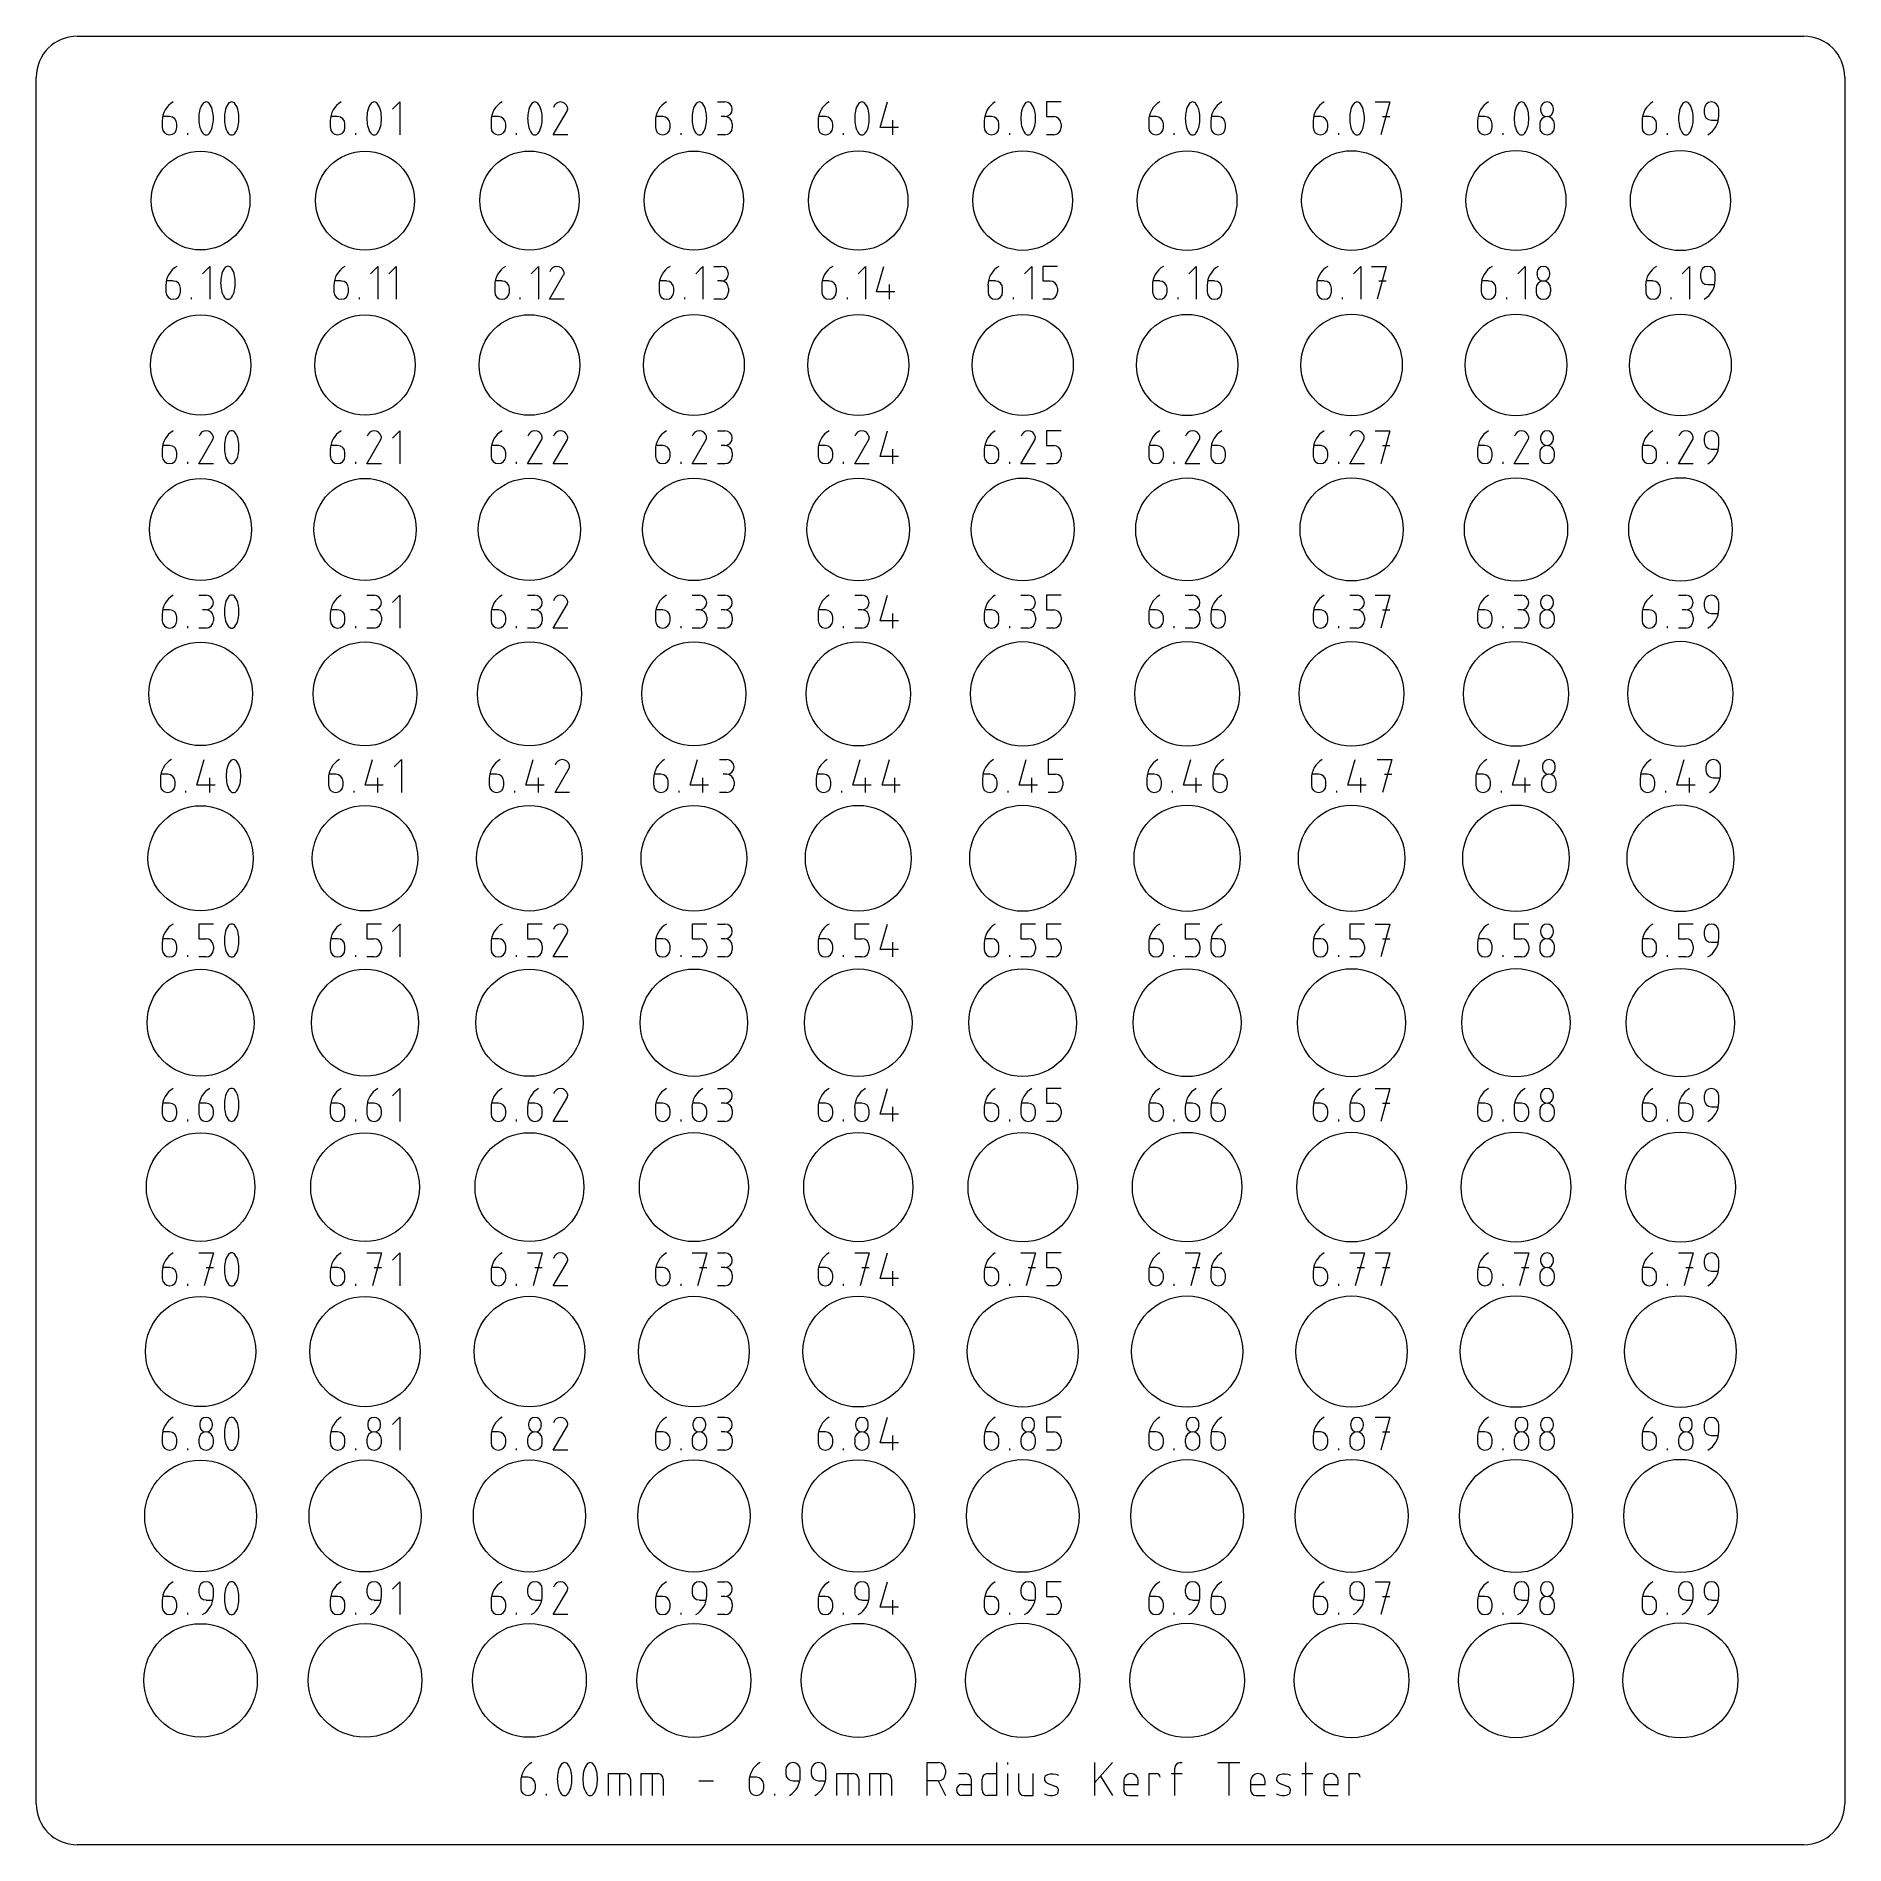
# Model space of a CAD drawing. Header units: millimetres. Extents: x -10 to 210, y -10 to 210.
import ezdxf

# ---------------------------------------------------------------- set-up
doc = ezdxf.new("R2010")
doc.units = ezdxf.units.MM
doc.layers.add('Base Plate', color=7, linetype='CONTINUOUS', lineweight=0, true_color=0x000000)
doc.layers.add('Etch', color=1, linetype='CONTINUOUS', lineweight=0, true_color=0xff0000)

msp = doc.modelspace()

# ---------------------------------------------------------------- linework, layer by layer
at = {"layer": 'Base Plate'}
for p, q in [((-5, 210), (205, 210)), ((-10, -5), (-10, 205)), ((210, 205), (210, -5)), ((205, -10), (-5, -10))]:
    msp.add_line(p, q, dxfattribs=at)
for centre, radius in [((10, 190), 6), ((30, 190), 6.01), ((50, 190), 6.03), ((70, 190), 6.03), ((90, 190), 6.04), ((110, 190), 6.05), ((130, 190), 6.06), ((150, 190), 6.07), ((170, 190), 6.08), ((190, 190), 6.09), ((10, 170), 6.1), ((30, 170), 6.11), ((50, 170), 6.12), ((70, 170), 6.13), ((90, 170), 6.14), ((110, 170), 6.15), ((130, 170), 6.16), ((150, 170), 6.17), ((170, 170), 6.18), ((190, 170), 6.19), ((30, 150), 6.21), ((50, 150), 6.22), ((70, 150), 6.23), ((90, 150), 6.24), ((110, 150), 6.25), ((130, 150), 6.26), ((150, 150), 6.27), ((170, 150), 6.28), ((190, 150), 6.29), ((10, 150), 6.2), ((10, 130), 6.3), ((30, 130), 6.31), ((50, 130), 6.32), ((70, 130), 6.33), ((90, 130), 6.34), ((110, 130), 6.35), ((130, 130), 6.36), ((150, 130), 6.37), ((170, 130), 6.38), ((190, 130), 6.39), ((10, 110), 6.4), ((30, 110), 6.41), ((50, 110), 6.42), ((70, 110), 6.43), ((90, 110), 6.44), ((110, 110), 6.45), ((130, 110), 6.46), ((150, 110), 6.47), ((170, 110), 6.48), ((190, 110), 6.49), ((10, 90), 6.5), ((30, 90), 6.51), ((50, 90), 6.52), ((70, 90), 6.53), ((90, 90), 6.54), ((110, 90), 6.55), ((130, 90), 6.56), ((150, 90), 6.57), ((170, 90), 6.58), ((190, 90), 6.59), ((10, 70), 6.6), ((30, 70), 6.61), ((50, 70), 6.62), ((70, 70), 6.63), ((90, 70), 6.64), ((110, 70), 6.65), ((130, 70), 6.66), ((150, 70), 6.67), ((170, 70), 6.68), ((190, 70), 6.69), ((10, 50), 6.7), ((30, 50), 6.71), ((50, 50), 6.72), ((70, 50), 6.73), ((90, 50), 6.74), ((110, 50), 6.75), ((130, 50), 6.76), ((150, 50), 6.77), ((170, 50), 6.78), ((190, 50), 6.79), ((10, 30), 6.8), ((30, 30), 6.81), ((50, 30), 6.82), ((70, 30), 6.83), ((90, 30), 6.84), ((110, 30), 6.85), ((130, 30), 6.86), ((150, 30), 6.87), ((170, 30), 6.88), ((190, 30), 6.89), ((10, 10), 6.9), ((30, 10), 6.91), ((50, 10), 6.92), ((70, 10), 6.93), ((90, 10), 6.94), ((110, 10), 6.95), ((130, 10), 6.96), ((150, 10), 6.97), ((170, 10), 6.98), ((190, 10), 6.99)]:
    msp.add_circle(centre, radius, dxfattribs=at)
for centre, start, end in [((-5, 205), 90, 180), ((205, 205), 0, 90), ((-5, -5), 180, 270), ((205, -5), 270, 0)]:
    msp.add_arc(centre, 5, start, end, dxfattribs=at)
at = {"layer": 'Etch'}
for p, q in [((6.22, 200.22), (5.39, 200.22)), ((26.67, 200.22), (25.83, 200.22)), ((33.33, 201.11), (34.22, 202)), ((34.22, 202), (34.22, 198)), ((46.22, 200.22), (45.39, 200.22)), ((52.89, 198), (54.61, 200.95)), ((66.22, 200.22), (65.39, 200.22)), ((72.89, 202), (73.78, 202)), ((73.78, 200.22), (73.33, 200.22)), ((86, 200.22), (85.16, 200.22)), ((92.67, 198.89), (93.56, 202)), ((106.22, 200.22), (105.39, 200.22)), ((114.67, 202), (112.89, 202)), ((112.89, 202), (112.89, 200.22)), ((112.89, 200.22), (113.78, 200.22)), ((126.22, 200.22), (125.39, 200.22)), ((133.78, 200.22), (132.94, 200.22)), ((146.22, 200.22), (145.39, 200.22)), ((152.89, 202), (154.67, 202)), ((154.67, 202), (153.56, 198)), ((153.78, 200.22), (154.67, 200.22)), ((166.22, 200.22), (165.39, 200.22)), ((173, 201.22), (173, 201)), ((174.56, 201), (174.56, 201.22)), ((186.22, 200.22), (185.39, 200.22)), ((192.89, 201.11), (192.89, 200.67)), ((194.67, 200.31), (194.67, 201.11)), ((5.33, 199.69), (5.33, 198.89)), ((7.11, 198.89), (7.11, 199.33)), ((8.44, 198), (8.44, 198.22)), ((25.78, 199.69), (25.78, 198.89)), ((27.56, 198.89), (27.56, 199.33)), ((28.89, 198), (28.89, 198.22)), ((45.33, 199.69), (45.33, 198.89)), ((47.11, 198.89), (47.11, 199.33)), ((48.44, 198), (48.44, 198.22)), ((65.33, 199.69), (65.33, 198.89)), ((67.11, 198.89), (67.11, 199.33)), ((68.44, 198), (68.44, 198.22)), ((74.67, 199.33), (74.67, 198.89)), ((85.11, 199.69), (85.11, 198.89)), ((86.89, 198.89), (86.89, 199.33)), ((88.22, 198), (88.22, 198.22)), ((94.89, 198.89), (92.67, 198.89)), ((94.22, 198), (94.22, 199.78)), ((105.33, 199.69), (105.33, 198.89)), ((107.11, 198.89), (107.11, 199.33)), ((108.44, 198), (108.44, 198.22)), ((114.67, 199.33), (114.67, 198.89)), ((125.33, 199.69), (125.33, 198.89)), ((127.11, 198.89), (127.11, 199.33)), ((128.44, 198), (128.44, 198.22)), ((132.89, 199.69), (132.89, 198.89)), ((134.67, 198.89), (134.67, 199.33)), ((145.33, 199.69), (145.33, 198.89)), ((147.11, 198.89), (147.11, 199.33)), ((148.44, 198), (148.44, 198.22)), ((165.33, 199.69), (165.33, 198.89)), ((167.11, 198.89), (167.11, 199.33)), ((168.44, 198), (168.44, 198.22)), ((172.89, 199.33), (172.89, 198.89)), ((174.67, 198.89), (174.67, 199.33)), ((185.33, 199.69), (185.33, 198.89)), ((187.11, 198.89), (187.11, 199.33)), ((188.44, 198), (188.44, 198.22)), ((193.78, 199.78), (194.61, 199.78)), ((54.67, 198), (52.89, 198)), ((73.78, 198), (72.89, 198)), ((113.78, 198), (112.89, 198)), ((10.22, 181.11), (11.11, 182)), ((11.11, 182), (11.11, 178)), ((30.67, 181.11), (31.56, 182)), ((31.56, 182), (31.56, 178)), ((32.89, 181.11), (33.78, 182)), ((33.78, 182), (33.78, 178)), ((50.22, 181.11), (51.11, 182)), ((51.11, 182), (51.11, 178)), ((52.44, 178), (54.16, 180.95)), ((70.22, 181.11), (71.11, 182)), ((71.11, 182), (71.11, 178)), ((72.44, 182), (73.33, 182)), ((90, 181.11), (90.89, 182)), ((90.89, 182), (90.89, 178)), ((92.22, 178.89), (93.11, 182)), ((110.22, 181.11), (111.11, 182)), ((111.11, 182), (111.11, 178)), ((114.22, 182), (112.44, 182)), ((112.44, 182), (112.44, 180.22)), ((130.22, 181.11), (131.11, 182)), ((131.11, 182), (131.11, 178)), ((150.22, 181.11), (151.11, 182)), ((151.11, 182), (151.11, 178)), ((152.44, 182), (154.22, 182)), ((154.22, 182), (153.11, 178)), ((170.22, 181.11), (171.11, 182)), ((171.11, 182), (171.11, 178)), ((172.56, 181.22), (172.56, 181)), ((174.11, 181), (174.11, 181.22)), ((190.22, 181.11), (191.11, 182)), ((191.11, 182), (191.11, 178)), ((192.44, 181.11), (192.44, 180.67)), ((194.22, 180.31), (194.22, 181.11)), ((5.78, 179.69), (5.78, 178.89)), ((6.67, 180.22), (5.83, 180.22)), ((7.56, 178.89), (7.56, 179.33)), ((8.89, 178), (8.89, 178.22)), ((26.22, 179.69), (26.22, 178.89)), ((27.11, 180.22), (26.28, 180.22)), ((28, 178.89), (28, 179.33)), ((29.33, 178), (29.33, 178.22)), ((45.78, 179.69), (45.78, 178.89)), ((46.67, 180.22), (45.83, 180.22)), ((47.56, 178.89), (47.56, 179.33)), ((48.89, 178), (48.89, 178.22)), ((65.78, 179.69), (65.78, 178.89)), ((66.67, 180.22), (65.83, 180.22)), ((67.56, 178.89), (67.56, 179.33)), ((68.89, 178), (68.89, 178.22)), ((73.33, 180.22), (72.89, 180.22)), ((74.22, 179.33), (74.22, 178.89)), ((85.56, 179.69), (85.56, 178.89)), ((86.44, 180.22), (85.61, 180.22)), ((87.33, 178.89), (87.33, 179.33)), ((88.67, 178), (88.67, 178.22)), ((94.44, 178.89), (92.22, 178.89)), ((93.78, 178), (93.78, 179.78)), ((105.78, 179.69), (105.78, 178.89)), ((106.67, 180.22), (105.83, 180.22)), ((107.56, 178.89), (107.56, 179.33)), ((108.89, 178), (108.89, 178.22)), ((112.44, 180.22), (113.33, 180.22)), ((114.22, 179.33), (114.22, 178.89)), ((125.78, 179.69), (125.78, 178.89)), ((126.67, 180.22), (125.83, 180.22)), ((127.56, 178.89), (127.56, 179.33)), ((128.89, 178), (128.89, 178.22)), ((132.44, 179.69), (132.44, 178.89)), ((133.33, 180.22), (132.5, 180.22)), ((134.22, 178.89), (134.22, 179.33)), ((145.78, 179.69), (145.78, 178.89)), ((146.67, 180.22), (145.83, 180.22)), ((147.56, 178.89), (147.56, 179.33)), ((148.89, 178), (148.89, 178.22)), ((153.33, 180.22), (154.22, 180.22)), ((165.78, 179.69), (165.78, 178.89)), ((166.67, 180.22), (165.83, 180.22)), ((167.56, 178.89), (167.56, 179.33)), ((168.89, 178), (168.89, 178.22)), ((172.44, 179.33), (172.44, 178.89)), ((174.22, 178.89), (174.22, 179.33)), ((185.78, 179.69), (185.78, 178.89)), ((186.67, 180.22), (185.83, 180.22)), ((187.56, 178.89), (187.56, 179.33)), ((188.89, 178), (188.89, 178.22)), ((193.33, 179.78), (194.17, 179.78)), ((54.22, 178), (52.44, 178)), ((73.33, 178), (72.44, 178)), ((113.33, 178), (112.44, 178)), ((9.78, 158), (11.5, 160.95)), ((30.22, 158), (31.94, 160.95)), ((33.33, 161.11), (34.22, 162)), ((34.22, 162), (34.22, 158)), ((49.78, 158), (51.5, 160.95)), ((52.89, 158), (54.61, 160.95)), ((69.78, 158), (71.5, 160.95)), ((72.89, 162), (73.78, 162)), ((89.56, 158), (91.27, 160.95)), ((92.67, 158.89), (93.56, 162)), ((109.78, 158), (111.5, 160.95)), ((114.67, 162), (112.89, 162)), ((112.89, 162), (112.89, 160.22)), ((129.78, 158), (131.5, 160.95)), ((149.78, 158), (151.5, 160.95)), ((152.89, 162), (154.67, 162)), ((154.67, 162), (153.56, 158)), ((169.78, 158), (171.5, 160.95)), ((173, 161.22), (173, 161)), ((174.56, 161), (174.56, 161.22)), ((189.78, 158), (191.5, 160.95)), ((192.89, 161.11), (192.89, 160.67)), ((194.67, 160.31), (194.67, 161.11)), ((5.33, 159.69), (5.33, 158.89)), ((6.22, 160.22), (5.39, 160.22)), ((7.11, 158.89), (7.11, 159.33)), ((25.78, 159.69), (25.78, 158.89)), ((26.67, 160.22), (25.83, 160.22)), ((27.56, 158.89), (27.56, 159.33)), ((45.33, 159.69), (45.33, 158.89)), ((46.22, 160.22), (45.39, 160.22)), ((47.11, 158.89), (47.11, 159.33)), ((65.33, 159.69), (65.33, 158.89)), ((66.22, 160.22), (65.39, 160.22)), ((67.11, 158.89), (67.11, 159.33)), ((73.78, 160.22), (73.33, 160.22)), ((74.67, 159.33), (74.67, 158.89)), ((85.11, 159.69), (85.11, 158.89)), ((86, 160.22), (85.16, 160.22)), ((86.89, 158.89), (86.89, 159.33)), ((94.89, 158.89), (92.67, 158.89)), ((94.22, 158), (94.22, 159.78)), ((105.33, 159.69), (105.33, 158.89)), ((106.22, 160.22), (105.39, 160.22)), ((107.11, 158.89), (107.11, 159.33)), ((112.89, 160.22), (113.78, 160.22)), ((114.67, 159.33), (114.67, 158.89)), ((125.33, 159.69), (125.33, 158.89)), ((126.22, 160.22), (125.39, 160.22)), ((127.11, 158.89), (127.11, 159.33)), ((132.89, 159.69), (132.89, 158.89)), ((133.78, 160.22), (132.94, 160.22)), ((134.67, 158.89), (134.67, 159.33)), ((145.33, 159.69), (145.33, 158.89)), ((146.22, 160.22), (145.39, 160.22)), ((147.11, 158.89), (147.11, 159.33)), ((153.78, 160.22), (154.67, 160.22)), ((165.33, 159.69), (165.33, 158.89)), ((166.22, 160.22), (165.39, 160.22)), ((167.11, 158.89), (167.11, 159.33)), ((172.89, 159.33), (172.89, 158.89)), ((174.67, 158.89), (174.67, 159.33)), ((185.33, 159.69), (185.33, 158.89)), ((186.22, 160.22), (185.39, 160.22)), ((187.11, 158.89), (187.11, 159.33)), ((193.78, 159.78), (194.61, 159.78)), ((8.44, 158), (8.44, 158.22)), ((11.56, 158), (9.78, 158)), ((28.89, 158), (28.89, 158.22)), ((32, 158), (30.22, 158)), ((48.44, 158), (48.44, 158.22)), ((51.56, 158), (49.78, 158)), ((54.67, 158), (52.89, 158)), ((68.44, 158), (68.44, 158.22)), ((71.56, 158), (69.78, 158)), ((73.78, 158), (72.89, 158)), ((88.22, 158), (88.22, 158.22)), ((91.33, 158), (89.56, 158)), ((108.44, 158), (108.44, 158.22)), ((111.56, 158), (109.78, 158)), ((113.78, 158), (112.89, 158)), ((128.44, 158), (128.44, 158.22)), ((131.56, 158), (129.78, 158)), ((148.44, 158), (148.44, 158.22)), ((151.56, 158), (149.78, 158)), ((168.44, 158), (168.44, 158.22)), ((171.56, 158), (169.78, 158)), ((188.44, 158), (188.44, 158.22)), ((191.56, 158), (189.78, 158)), ((9.78, 142), (10.67, 142)), ((30.22, 142), (31.11, 142)), ((33.33, 141.11), (34.22, 142)), ((34.22, 142), (34.22, 138)), ((49.78, 142), (50.67, 142)), ((52.89, 138), (54.61, 140.95)), ((69.78, 142), (70.67, 142)), ((72.89, 142), (73.78, 142)), ((89.56, 142), (90.44, 142)), ((92.67, 138.89), (93.56, 142)), ((109.78, 142), (110.67, 142)), ((114.67, 142), (112.89, 142)), ((112.89, 142), (112.89, 140.22)), ((129.78, 142), (130.67, 142)), ((149.78, 142), (150.67, 142)), ((152.89, 142), (154.67, 142)), ((154.67, 142), (153.56, 138)), ((169.78, 142), (170.67, 142)), ((173, 141.22), (173, 141)), ((174.56, 141), (174.56, 141.22)), ((189.78, 142), (190.67, 142)), ((192.89, 141.11), (192.89, 140.67)), ((194.67, 140.31), (194.67, 141.11)), ((5.33, 139.69), (5.33, 138.89)), ((6.22, 140.22), (5.39, 140.22)), ((7.11, 138.89), (7.11, 139.33)), ((10.67, 140.22), (10.22, 140.22)), ((11.56, 139.33), (11.56, 138.89)), ((25.78, 139.69), (25.78, 138.89)), ((26.67, 140.22), (25.83, 140.22)), ((27.56, 138.89), (27.56, 139.33)), ((31.11, 140.22), (30.67, 140.22)), ((32, 139.33), (32, 138.89)), ((45.33, 139.69), (45.33, 138.89)), ((46.22, 140.22), (45.39, 140.22)), ((47.11, 138.89), (47.11, 139.33)), ((50.67, 140.22), (50.22, 140.22)), ((51.56, 139.33), (51.56, 138.89)), ((65.33, 139.69), (65.33, 138.89)), ((66.22, 140.22), (65.39, 140.22)), ((67.11, 138.89), (67.11, 139.33)), ((70.67, 140.22), (70.22, 140.22)), ((71.56, 139.33), (71.56, 138.89)), ((73.78, 140.22), (73.33, 140.22)), ((74.67, 139.33), (74.67, 138.89)), ((85.11, 139.69), (85.11, 138.89)), ((86, 140.22), (85.16, 140.22)), ((86.89, 138.89), (86.89, 139.33)), ((90.44, 140.22), (90, 140.22)), ((91.33, 139.33), (91.33, 138.89)), ((94.89, 138.89), (92.67, 138.89)), ((94.22, 138), (94.22, 139.78)), ((105.33, 139.69), (105.33, 138.89)), ((106.22, 140.22), (105.39, 140.22)), ((107.11, 138.89), (107.11, 139.33)), ((110.67, 140.22), (110.22, 140.22)), ((111.56, 139.33), (111.56, 138.89)), ((112.89, 140.22), (113.78, 140.22)), ((114.67, 139.33), (114.67, 138.89)), ((125.33, 139.69), (125.33, 138.89)), ((126.22, 140.22), (125.39, 140.22)), ((127.11, 138.89), (127.11, 139.33)), ((130.67, 140.22), (130.22, 140.22)), ((131.56, 139.33), (131.56, 138.89)), ((132.89, 139.69), (132.89, 138.89)), ((133.78, 140.22), (132.94, 140.22)), ((134.67, 138.89), (134.67, 139.33)), ((145.33, 139.69), (145.33, 138.89)), ((146.22, 140.22), (145.39, 140.22)), ((147.11, 138.89), (147.11, 139.33)), ((150.67, 140.22), (150.22, 140.22)), ((151.56, 139.33), (151.56, 138.89)), ((153.78, 140.22), (154.67, 140.22)), ((165.33, 139.69), (165.33, 138.89)), ((166.22, 140.22), (165.39, 140.22)), ((167.11, 138.89), (167.11, 139.33)), ((170.67, 140.22), (170.22, 140.22)), ((171.56, 139.33), (171.56, 138.89)), ((172.89, 139.33), (172.89, 138.89)), ((174.67, 138.89), (174.67, 139.33)), ((185.33, 139.69), (185.33, 138.89)), ((186.22, 140.22), (185.39, 140.22)), ((187.11, 138.89), (187.11, 139.33)), ((190.67, 140.22), (190.22, 140.22)), ((191.56, 139.33), (191.56, 138.89)), ((193.78, 139.78), (194.61, 139.78)), ((8.44, 138), (8.44, 138.22)), ((10.67, 138), (9.78, 138)), ((28.89, 138), (28.89, 138.22)), ((31.11, 138), (30.22, 138)), ((48.44, 138), (48.44, 138.22)), ((50.67, 138), (49.78, 138)), ((54.67, 138), (52.89, 138)), ((68.44, 138), (68.44, 138.22)), ((70.67, 138), (69.78, 138)), ((73.78, 138), (72.89, 138)), ((88.22, 138), (88.22, 138.22)), ((90.44, 138), (89.56, 138)), ((108.44, 138), (108.44, 138.22)), ((110.67, 138), (109.78, 138)), ((113.78, 138), (112.89, 138)), ((128.44, 138), (128.44, 138.22)), ((130.67, 138), (129.78, 138)), ((148.44, 138), (148.44, 138.22)), ((150.67, 138), (149.78, 138)), ((168.44, 138), (168.44, 138.22)), ((170.67, 138), (169.78, 138)), ((188.44, 138), (188.44, 138.22)), ((190.67, 138), (189.78, 138)), ((9.56, 118.89), (10.44, 122)), ((30, 118.89), (30.89, 122)), ((33.56, 121.11), (34.44, 122)), ((34.44, 122), (34.44, 118)), ((49.56, 118.89), (50.44, 122)), ((69.56, 118.89), (70.44, 122)), ((73.11, 122), (74, 122)), ((89.33, 118.89), (90.22, 122)), ((92.89, 118.89), (93.78, 122)), ((109.56, 118.89), (110.44, 122)), ((114.89, 122), (113.11, 122)), ((113.11, 122), (113.11, 120.22)), ((129.56, 118.89), (130.44, 122)), ((149.56, 118.89), (150.44, 122)), ((153.11, 122), (154.89, 122)), ((154.89, 122), (153.78, 118)), ((169.56, 118.89), (170.44, 122)), ((173.22, 121.22), (173.22, 121)), ((174.78, 121), (174.78, 121.22)), ((189.56, 118.89), (190.44, 122)), ((193.11, 121.11), (193.11, 120.67)), ((194.89, 120.31), (194.89, 121.11)), ((5.11, 119.69), (5.11, 118.89)), ((6, 120.22), (5.16, 120.22)), ((6.89, 118.89), (6.89, 119.33)), ((11.78, 118.89), (9.56, 118.89)), ((11.11, 118), (11.11, 119.78)), ((25.56, 119.69), (25.56, 118.89)), ((26.44, 120.22), (25.61, 120.22)), ((27.33, 118.89), (27.33, 119.33)), ((32.22, 118.89), (30, 118.89)), ((31.56, 118), (31.56, 119.78)), ((45.11, 119.69), (45.11, 118.89)), ((46, 120.22), (45.16, 120.22)), ((46.89, 118.89), (46.89, 119.33)), ((51.78, 118.89), (49.56, 118.89)), ((51.11, 118), (51.11, 119.78)), ((53.11, 118), (54.83, 120.95)), ((65.11, 119.69), (65.11, 118.89)), ((66, 120.22), (65.16, 120.22)), ((66.89, 118.89), (66.89, 119.33)), ((71.78, 118.89), (69.56, 118.89)), ((71.11, 118), (71.11, 119.78)), ((74, 120.22), (73.56, 120.22)), ((74.89, 119.33), (74.89, 118.89)), ((84.89, 119.69), (84.89, 118.89)), ((85.78, 120.22), (84.94, 120.22)), ((86.67, 118.89), (86.67, 119.33)), ((91.56, 118.89), (89.33, 118.89)), ((90.89, 118), (90.89, 119.78)), ((95.11, 118.89), (92.89, 118.89)), ((94.44, 118), (94.44, 119.78)), ((105.11, 119.69), (105.11, 118.89)), ((106, 120.22), (105.16, 120.22)), ((106.89, 118.89), (106.89, 119.33)), ((111.78, 118.89), (109.56, 118.89)), ((111.11, 118), (111.11, 119.78)), ((113.11, 120.22), (114, 120.22)), ((114.89, 119.33), (114.89, 118.89)), ((125.11, 119.69), (125.11, 118.89)), ((126, 120.22), (125.16, 120.22)), ((126.89, 118.89), (126.89, 119.33)), ((131.78, 118.89), (129.56, 118.89)), ((131.11, 118), (131.11, 119.78)), ((133.11, 119.69), (133.11, 118.89)), ((134, 120.22), (133.16, 120.22)), ((134.89, 118.89), (134.89, 119.33)), ((145.11, 119.69), (145.11, 118.89)), ((146, 120.22), (145.16, 120.22)), ((146.89, 118.89), (146.89, 119.33)), ((151.78, 118.89), (149.56, 118.89)), ((151.11, 118), (151.11, 119.78)), ((154, 120.22), (154.89, 120.22)), ((165.11, 119.69), (165.11, 118.89)), ((166, 120.22), (165.16, 120.22)), ((166.89, 118.89), (166.89, 119.33)), ((171.78, 118.89), (169.56, 118.89)), ((171.11, 118), (171.11, 119.78)), ((173.11, 119.33), (173.11, 118.89)), ((174.89, 118.89), (174.89, 119.33)), ((185.11, 119.69), (185.11, 118.89)), ((186, 120.22), (185.16, 120.22)), ((186.89, 118.89), (186.89, 119.33)), ((191.78, 118.89), (189.56, 118.89)), ((191.11, 118), (191.11, 119.78)), ((194, 119.78), (194.84, 119.78)), ((8.22, 118), (8.22, 118.22)), ((28.67, 118), (28.67, 118.22)), ((48.22, 118), (48.22, 118.22)), ((54.89, 118), (53.11, 118)), ((68.22, 118), (68.22, 118.22)), ((74, 118), (73.11, 118)), ((88, 118), (88, 118.22)), ((108.22, 118), (108.22, 118.22)), ((114, 118), (113.11, 118)), ((128.22, 118), (128.22, 118.22)), ((148.22, 118), (148.22, 118.22)), ((168.22, 118), (168.22, 118.22)), ((188.22, 118), (188.22, 118.22)), ((11.56, 102), (9.78, 102)), ((9.78, 102), (9.78, 100.22)), ((32, 102), (30.22, 102)), ((30.22, 102), (30.22, 100.22)), ((33.33, 101.11), (34.22, 102)), ((34.22, 102), (34.22, 98)), ((51.56, 102), (49.78, 102)), ((49.78, 102), (49.78, 100.22)), ((71.56, 102), (69.78, 102)), ((69.78, 102), (69.78, 100.22)), ((72.89, 102), (73.78, 102)), ((91.33, 102), (89.56, 102)), ((89.56, 102), (89.56, 100.22)), ((92.67, 98.89), (93.56, 102)), ((111.56, 102), (109.78, 102)), ((109.78, 102), (109.78, 100.22)), ((114.67, 102), (112.89, 102)), ((112.89, 102), (112.89, 100.22)), ((131.56, 102), (129.78, 102)), ((129.78, 102), (129.78, 100.22)), ((151.56, 102), (149.78, 102)), ((149.78, 102), (149.78, 100.22)), ((152.89, 102), (154.67, 102)), ((154.67, 102), (153.56, 98)), ((171.56, 102), (169.78, 102)), ((169.78, 102), (169.78, 100.22)), ((173, 101.22), (173, 101)), ((174.56, 101), (174.56, 101.22)), ((191.56, 102), (189.78, 102)), ((189.78, 102), (189.78, 100.22)), ((5.33, 99.69), (5.33, 98.89)), ((6.22, 100.22), (5.39, 100.22)), ((7.11, 98.89), (7.11, 99.33)), ((9.78, 100.22), (10.67, 100.22)), ((11.56, 99.33), (11.56, 98.89)), ((25.78, 99.69), (25.78, 98.89)), ((26.67, 100.22), (25.83, 100.22)), ((27.56, 98.89), (27.56, 99.33)), ((30.22, 100.22), (31.11, 100.22)), ((32, 99.33), (32, 98.89)), ((45.33, 99.69), (45.33, 98.89)), ((46.22, 100.22), (45.39, 100.22)), ((47.11, 98.89), (47.11, 99.33)), ((49.78, 100.22), (50.67, 100.22)), ((51.56, 99.33), (51.56, 98.89)), ((52.89, 98), (54.61, 100.95)), ((65.33, 99.69), (65.33, 98.89)), ((66.22, 100.22), (65.39, 100.22)), ((67.11, 98.89), (67.11, 99.33)), ((69.78, 100.22), (70.67, 100.22)), ((71.56, 99.33), (71.56, 98.89)), ((73.78, 100.22), (73.33, 100.22)), ((74.67, 99.33), (74.67, 98.89)), ((85.11, 99.69), (85.11, 98.89)), ((86, 100.22), (85.16, 100.22)), ((86.89, 98.89), (86.89, 99.33)), ((89.56, 100.22), (90.44, 100.22)), ((91.33, 99.33), (91.33, 98.89)), ((94.22, 98), (94.22, 99.78)), ((105.33, 99.69), (105.33, 98.89)), ((106.22, 100.22), (105.39, 100.22)), ((107.11, 98.89), (107.11, 99.33)), ((109.78, 100.22), (110.67, 100.22)), ((111.56, 99.33), (111.56, 98.89)), ((112.89, 100.22), (113.78, 100.22)), ((114.67, 99.33), (114.67, 98.89)), ((125.33, 99.69), (125.33, 98.89)), ((126.22, 100.22), (125.39, 100.22)), ((127.11, 98.89), (127.11, 99.33)), ((129.78, 100.22), (130.67, 100.22)), ((131.56, 99.33), (131.56, 98.89)), ((132.89, 99.69), (132.89, 98.89)), ((133.78, 100.22), (132.94, 100.22)), ((134.67, 98.89), (134.67, 99.33)), ((145.33, 99.69), (145.33, 98.89)), ((146.22, 100.22), (145.39, 100.22)), ((147.11, 98.89), (147.11, 99.33)), ((149.78, 100.22), (150.67, 100.22)), ((151.56, 99.33), (151.56, 98.89)), ((153.78, 100.22), (154.67, 100.22)), ((165.33, 99.69), (165.33, 98.89)), ((166.22, 100.22), (165.39, 100.22)), ((167.11, 98.89), (167.11, 99.33)), ((169.78, 100.22), (170.67, 100.22)), ((171.56, 99.33), (171.56, 98.89)), ((172.89, 99.33), (172.89, 98.89)), ((174.67, 98.89), (174.67, 99.33)), ((185.33, 99.69), (185.33, 98.89)), ((186.22, 100.22), (185.39, 100.22)), ((187.11, 98.89), (187.11, 99.33)), ((189.78, 100.22), (190.67, 100.22)), ((191.56, 99.33), (191.56, 98.89)), ((192.89, 101.11), (192.89, 100.67)), ((193.78, 99.78), (194.61, 99.78)), ((194.67, 100.31), (194.67, 101.11)), ((8.44, 98), (8.44, 98.22)), ((10.67, 98), (9.78, 98)), ((28.89, 98), (28.89, 98.22)), ((31.11, 98), (30.22, 98)), ((48.44, 98), (48.44, 98.22)), ((50.67, 98), (49.78, 98)), ((54.67, 98), (52.89, 98)), ((68.44, 98), (68.44, 98.22)), ((70.67, 98), (69.78, 98)), ((73.78, 98), (72.89, 98)), ((88.22, 98), (88.22, 98.22)), ((90.44, 98), (89.56, 98)), ((94.89, 98.89), (92.67, 98.89)), ((108.44, 98), (108.44, 98.22)), ((110.67, 98), (109.78, 98)), ((113.78, 98), (112.89, 98)), ((128.44, 98), (128.44, 98.22)), ((130.67, 98), (129.78, 98)), ((148.44, 98), (148.44, 98.22)), ((150.67, 98), (149.78, 98)), ((168.44, 98), (168.44, 98.22)), ((170.67, 98), (169.78, 98)), ((188.44, 98), (188.44, 98.22)), ((190.67, 98), (189.78, 98)), ((33.33, 81.11), (34.22, 82)), ((34.22, 82), (34.22, 78)), ((72.89, 82), (73.78, 82)), ((92.67, 78.89), (93.56, 82)), ((114.67, 82), (112.89, 82)), ((112.89, 82), (112.89, 80.22)), ((152.89, 82), (154.67, 82)), ((154.67, 82), (153.56, 78)), ((5.33, 79.69), (5.33, 78.89)), ((6.22, 80.22), (5.39, 80.22)), ((7.11, 78.89), (7.11, 79.33)), ((9.78, 79.69), (9.78, 78.89)), ((10.67, 80.22), (9.83, 80.22)), ((11.56, 78.89), (11.56, 79.33)), ((25.78, 79.69), (25.78, 78.89)), ((26.67, 80.22), (25.83, 80.22)), ((27.56, 78.89), (27.56, 79.33)), ((30.22, 79.69), (30.22, 78.89)), ((31.11, 80.22), (30.28, 80.22)), ((32, 78.89), (32, 79.33)), ((45.33, 79.69), (45.33, 78.89)), ((46.22, 80.22), (45.39, 80.22)), ((47.11, 78.89), (47.11, 79.33)), ((49.78, 79.69), (49.78, 78.89)), ((50.67, 80.22), (49.83, 80.22)), ((51.56, 78.89), (51.56, 79.33)), ((52.89, 78), (54.61, 80.95)), ((65.33, 79.69), (65.33, 78.89)), ((66.22, 80.22), (65.39, 80.22)), ((67.11, 78.89), (67.11, 79.33)), ((69.78, 79.69), (69.78, 78.89)), ((70.67, 80.22), (69.83, 80.22)), ((71.56, 78.89), (71.56, 79.33)), ((73.78, 80.22), (73.33, 80.22)), ((74.67, 79.33), (74.67, 78.89)), ((85.11, 79.69), (85.11, 78.89)), ((86, 80.22), (85.16, 80.22)), ((86.89, 78.89), (86.89, 79.33)), ((89.56, 79.69), (89.56, 78.89)), ((90.44, 80.22), (89.61, 80.22)), ((91.33, 78.89), (91.33, 79.33)), ((94.22, 78), (94.22, 79.78)), ((105.33, 79.69), (105.33, 78.89)), ((106.22, 80.22), (105.39, 80.22)), ((107.11, 78.89), (107.11, 79.33)), ((109.78, 79.69), (109.78, 78.89)), ((110.67, 80.22), (109.83, 80.22)), ((111.56, 78.89), (111.56, 79.33)), ((112.89, 80.22), (113.78, 80.22)), ((114.67, 79.33), (114.67, 78.89)), ((125.33, 79.69), (125.33, 78.89)), ((126.22, 80.22), (125.39, 80.22)), ((127.11, 78.89), (127.11, 79.33)), ((129.78, 79.69), (129.78, 78.89)), ((130.67, 80.22), (129.83, 80.22)), ((131.56, 78.89), (131.56, 79.33)), ((132.89, 79.69), (132.89, 78.89)), ((133.78, 80.22), (132.94, 80.22)), ((134.67, 78.89), (134.67, 79.33)), ((145.33, 79.69), (145.33, 78.89)), ((146.22, 80.22), (145.39, 80.22)), ((147.11, 78.89), (147.11, 79.33)), ((149.78, 79.69), (149.78, 78.89)), ((150.67, 80.22), (149.83, 80.22)), ((151.56, 78.89), (151.56, 79.33)), ((153.78, 80.22), (154.67, 80.22)), ((165.33, 79.69), (165.33, 78.89)), ((166.22, 80.22), (165.39, 80.22)), ((167.11, 78.89), (167.11, 79.33)), ((169.78, 79.69), (169.78, 78.89)), ((170.67, 80.22), (169.83, 80.22)), ((171.56, 78.89), (171.56, 79.33)), ((172.89, 79.33), (172.89, 78.89)), ((173, 81.22), (173, 81)), ((174.56, 81), (174.56, 81.22)), ((174.67, 78.89), (174.67, 79.33)), ((185.33, 79.69), (185.33, 78.89)), ((186.22, 80.22), (185.39, 80.22)), ((187.11, 78.89), (187.11, 79.33)), ((189.78, 79.69), (189.78, 78.89)), ((190.67, 80.22), (189.83, 80.22)), ((191.56, 78.89), (191.56, 79.33)), ((192.89, 81.11), (192.89, 80.67)), ((193.78, 79.78), (194.61, 79.78)), ((194.67, 80.31), (194.67, 81.11)), ((8.44, 78), (8.44, 78.22)), ((28.89, 78), (28.89, 78.22)), ((48.44, 78), (48.44, 78.22)), ((54.67, 78), (52.89, 78)), ((68.44, 78), (68.44, 78.22)), ((73.78, 78), (72.89, 78)), ((88.22, 78), (88.22, 78.22)), ((94.89, 78.89), (92.67, 78.89)), ((108.44, 78), (108.44, 78.22)), ((113.78, 78), (112.89, 78)), ((128.44, 78), (128.44, 78.22)), ((148.44, 78), (148.44, 78.22)), ((168.44, 78), (168.44, 78.22)), ((188.44, 78), (188.44, 78.22)), ((9.78, 62), (11.56, 62)), ((11.56, 62), (10.44, 58)), ((30.22, 62), (32, 62)), ((32, 62), (30.89, 58)), ((33.33, 61.11), (34.22, 62)), ((34.22, 62), (34.22, 58)), ((49.78, 62), (51.56, 62)), ((51.56, 62), (50.44, 58)), ((69.78, 62), (71.56, 62)), ((71.56, 62), (70.44, 58)), ((72.89, 62), (73.78, 62)), ((89.56, 62), (91.33, 62)), ((91.33, 62), (90.22, 58)), ((92.67, 58.89), (93.56, 62)), ((109.78, 62), (111.56, 62)), ((111.56, 62), (110.44, 58)), ((114.67, 62), (112.89, 62)), ((112.89, 62), (112.89, 60.22)), ((129.78, 62), (131.56, 62)), ((131.56, 62), (130.44, 58)), ((149.78, 62), (151.56, 62)), ((151.56, 62), (150.44, 58)), ((152.89, 62), (154.67, 62)), ((154.67, 62), (153.56, 58)), ((169.78, 62), (171.56, 62)), ((171.56, 62), (170.44, 58)), ((189.78, 62), (191.56, 62)), ((191.56, 62), (190.44, 58)), ((5.33, 59.69), (5.33, 58.89)), ((6.22, 60.22), (5.39, 60.22)), ((10.67, 60.22), (11.56, 60.22)), ((25.78, 59.69), (25.78, 58.89)), ((26.67, 60.22), (25.83, 60.22)), ((31.11, 60.22), (32, 60.22)), ((45.33, 59.69), (45.33, 58.89)), ((46.22, 60.22), (45.39, 60.22)), ((50.67, 60.22), (51.56, 60.22)), ((52.89, 58), (54.61, 60.95)), ((65.33, 59.69), (65.33, 58.89)), ((66.22, 60.22), (65.39, 60.22)), ((70.67, 60.22), (71.56, 60.22)), ((73.78, 60.22), (73.33, 60.22)), ((85.11, 59.69), (85.11, 58.89)), ((86, 60.22), (85.16, 60.22)), ((90.44, 60.22), (91.33, 60.22)), ((94.22, 58), (94.22, 59.78)), ((105.33, 59.69), (105.33, 58.89)), ((106.22, 60.22), (105.39, 60.22)), ((110.67, 60.22), (111.56, 60.22)), ((112.89, 60.22), (113.78, 60.22)), ((125.33, 59.69), (125.33, 58.89)), ((126.22, 60.22), (125.39, 60.22)), ((130.67, 60.22), (131.56, 60.22)), ((132.89, 59.69), (132.89, 58.89)), ((133.78, 60.22), (132.94, 60.22)), ((145.33, 59.69), (145.33, 58.89)), ((146.22, 60.22), (145.39, 60.22)), ((150.67, 60.22), (151.56, 60.22)), ((153.78, 60.22), (154.67, 60.22)), ((165.33, 59.69), (165.33, 58.89)), ((166.22, 60.22), (165.39, 60.22)), ((170.67, 60.22), (171.56, 60.22)), ((173, 61.22), (173, 61)), ((174.56, 61), (174.56, 61.22)), ((185.33, 59.69), (185.33, 58.89)), ((186.22, 60.22), (185.39, 60.22)), ((190.67, 60.22), (191.56, 60.22)), ((192.89, 61.11), (192.89, 60.67)), ((193.78, 59.78), (194.61, 59.78)), ((194.67, 60.31), (194.67, 61.11)), ((7.11, 58.89), (7.11, 59.33)), ((8.44, 58), (8.44, 58.22)), ((27.56, 58.89), (27.56, 59.33)), ((28.89, 58), (28.89, 58.22)), ((47.11, 58.89), (47.11, 59.33)), ((48.44, 58), (48.44, 58.22)), ((54.67, 58), (52.89, 58)), ((67.11, 58.89), (67.11, 59.33)), ((68.44, 58), (68.44, 58.22)), ((73.78, 58), (72.89, 58)), ((74.67, 59.33), (74.67, 58.89)), ((86.89, 58.89), (86.89, 59.33)), ((88.22, 58), (88.22, 58.22)), ((94.89, 58.89), (92.67, 58.89)), ((107.11, 58.89), (107.11, 59.33)), ((108.44, 58), (108.44, 58.22)), ((113.78, 58), (112.89, 58)), ((114.67, 59.33), (114.67, 58.89)), ((127.11, 58.89), (127.11, 59.33)), ((128.44, 58), (128.44, 58.22)), ((134.67, 58.89), (134.67, 59.33)), ((147.11, 58.89), (147.11, 59.33)), ((148.44, 58), (148.44, 58.22)), ((167.11, 58.89), (167.11, 59.33)), ((168.44, 58), (168.44, 58.22)), ((172.89, 59.33), (172.89, 58.89)), ((174.67, 58.89), (174.67, 59.33)), ((187.11, 58.89), (187.11, 59.33)), ((188.44, 58), (188.44, 58.22)), ((33.33, 41.11), (34.22, 42)), ((34.22, 42), (34.22, 38)), ((72.89, 42), (73.78, 42)), ((92.67, 38.89), (93.56, 42)), ((114.67, 42), (112.89, 42)), ((112.89, 42), (112.89, 40.22)), ((152.89, 42), (154.67, 42)), ((154.67, 42), (153.56, 38)), ((5.33, 39.69), (5.33, 38.89)), ((6.22, 40.22), (5.39, 40.22)), ((9.89, 41.22), (9.89, 41)), ((11.44, 41), (11.44, 41.22)), ((25.78, 39.69), (25.78, 38.89)), ((26.67, 40.22), (25.83, 40.22)), ((30.33, 41.22), (30.33, 41)), ((31.89, 41), (31.89, 41.22)), ((45.33, 39.69), (45.33, 38.89)), ((46.22, 40.22), (45.39, 40.22)), ((49.89, 41.22), (49.89, 41)), ((51.44, 41), (51.44, 41.22)), ((52.89, 38), (54.61, 40.95)), ((65.33, 39.69), (65.33, 38.89)), ((66.22, 40.22), (65.39, 40.22)), ((69.89, 41.22), (69.89, 41)), ((71.44, 41), (71.44, 41.22)), ((73.78, 40.22), (73.33, 40.22)), ((85.11, 39.69), (85.11, 38.89)), ((86, 40.22), (85.16, 40.22)), ((89.67, 41.22), (89.67, 41)), ((91.22, 41), (91.22, 41.22)), ((94.22, 38), (94.22, 39.78)), ((105.33, 39.69), (105.33, 38.89)), ((106.22, 40.22), (105.39, 40.22)), ((109.89, 41.22), (109.89, 41)), ((111.44, 41), (111.44, 41.22)), ((112.89, 40.22), (113.78, 40.22)), ((125.33, 39.69), (125.33, 38.89)), ((126.22, 40.22), (125.39, 40.22)), ((129.89, 41.22), (129.89, 41)), ((131.44, 41), (131.44, 41.22)), ((132.89, 39.69), (132.89, 38.89)), ((133.78, 40.22), (132.94, 40.22)), ((145.33, 39.69), (145.33, 38.89)), ((146.22, 40.22), (145.39, 40.22)), ((149.89, 41.22), (149.89, 41)), ((151.44, 41), (151.44, 41.22)), ((153.78, 40.22), (154.67, 40.22)), ((165.33, 39.69), (165.33, 38.89)), ((166.22, 40.22), (165.39, 40.22)), ((169.89, 41.22), (169.89, 41)), ((171.44, 41), (171.44, 41.22)), ((173, 41.22), (173, 41)), ((174.56, 41), (174.56, 41.22)), ((185.33, 39.69), (185.33, 38.89)), ((186.22, 40.22), (185.39, 40.22)), ((189.89, 41.22), (189.89, 41)), ((191.44, 41), (191.44, 41.22)), ((192.89, 41.11), (192.89, 40.67)), ((193.78, 39.78), (194.61, 39.78)), ((194.67, 40.31), (194.67, 41.11)), ((7.11, 38.89), (7.11, 39.33)), ((8.44, 38), (8.44, 38.22)), ((9.78, 39.33), (9.78, 38.89)), ((11.56, 38.89), (11.56, 39.33)), ((27.56, 38.89), (27.56, 39.33)), ((28.89, 38), (28.89, 38.22)), ((30.22, 39.33), (30.22, 38.89)), ((32, 38.89), (32, 39.33)), ((47.11, 38.89), (47.11, 39.33)), ((48.44, 38), (48.44, 38.22)), ((49.78, 39.33), (49.78, 38.89)), ((51.56, 38.89), (51.56, 39.33)), ((54.67, 38), (52.89, 38)), ((67.11, 38.89), (67.11, 39.33)), ((68.44, 38), (68.44, 38.22)), ((69.78, 39.33), (69.78, 38.89)), ((71.56, 38.89), (71.56, 39.33)), ((73.78, 38), (72.89, 38)), ((74.67, 39.33), (74.67, 38.89)), ((86.89, 38.89), (86.89, 39.33)), ((88.22, 38), (88.22, 38.22)), ((89.56, 39.33), (89.56, 38.89)), ((91.33, 38.89), (91.33, 39.33)), ((94.89, 38.89), (92.67, 38.89)), ((107.11, 38.89), (107.11, 39.33)), ((108.44, 38), (108.44, 38.22)), ((109.78, 39.33), (109.78, 38.89)), ((111.56, 38.89), (111.56, 39.33)), ((113.78, 38), (112.89, 38)), ((114.67, 39.33), (114.67, 38.89)), ((127.11, 38.89), (127.11, 39.33)), ((128.44, 38), (128.44, 38.22)), ((129.78, 39.33), (129.78, 38.89)), ((131.56, 38.89), (131.56, 39.33)), ((134.67, 38.89), (134.67, 39.33)), ((147.11, 38.89), (147.11, 39.33)), ((148.44, 38), (148.44, 38.22)), ((149.78, 39.33), (149.78, 38.89)), ((151.56, 38.89), (151.56, 39.33)), ((167.11, 38.89), (167.11, 39.33)), ((168.44, 38), (168.44, 38.22)), ((169.78, 39.33), (169.78, 38.89)), ((171.56, 38.89), (171.56, 39.33)), ((172.89, 39.33), (172.89, 38.89)), ((174.67, 38.89), (174.67, 39.33)), ((187.11, 38.89), (187.11, 39.33)), ((188.44, 38), (188.44, 38.22)), ((189.78, 39.33), (189.78, 38.89)), ((191.56, 38.89), (191.56, 39.33)), ((33.33, 21.11), (34.22, 22)), ((34.22, 22), (34.22, 18)), ((72.89, 22), (73.78, 22)), ((92.67, 18.89), (93.56, 22)), ((114.67, 22), (112.89, 22)), ((112.89, 22), (112.89, 20.22)), ((152.89, 22), (154.67, 22)), ((154.67, 22), (153.56, 18)), ((6.22, 20.22), (5.39, 20.22)), ((9.78, 21.11), (9.78, 20.67)), ((11.56, 20.31), (11.56, 21.11)), ((26.67, 20.22), (25.83, 20.22)), ((30.22, 21.11), (30.22, 20.67)), ((32, 20.31), (32, 21.11)), ((46.22, 20.22), (45.39, 20.22)), ((49.78, 21.11), (49.78, 20.67)), ((51.56, 20.31), (51.56, 21.11)), ((52.89, 18), (54.61, 20.95)), ((66.22, 20.22), (65.39, 20.22)), ((69.78, 21.11), (69.78, 20.67)), ((71.56, 20.31), (71.56, 21.11)), ((73.78, 20.22), (73.33, 20.22)), ((86, 20.22), (85.16, 20.22)), ((89.56, 21.11), (89.56, 20.67)), ((91.33, 20.31), (91.33, 21.11)), ((106.22, 20.22), (105.39, 20.22)), ((109.78, 21.11), (109.78, 20.67)), ((111.56, 20.31), (111.56, 21.11)), ((112.89, 20.22), (113.78, 20.22)), ((126.22, 20.22), (125.39, 20.22)), ((129.78, 21.11), (129.78, 20.67)), ((131.56, 20.31), (131.56, 21.11)), ((133.78, 20.22), (132.94, 20.22)), ((146.22, 20.22), (145.39, 20.22)), ((149.78, 21.11), (149.78, 20.67)), ((151.56, 20.31), (151.56, 21.11)), ((153.78, 20.22), (154.67, 20.22)), ((166.22, 20.22), (165.39, 20.22)), ((169.78, 21.11), (169.78, 20.67)), ((171.56, 20.31), (171.56, 21.11)), ((173, 21.22), (173, 21)), ((174.56, 21), (174.56, 21.22)), ((186.22, 20.22), (185.39, 20.22)), ((189.78, 21.11), (189.78, 20.67)), ((191.56, 20.31), (191.56, 21.11)), ((192.89, 21.11), (192.89, 20.67)), ((194.67, 20.31), (194.67, 21.11)), ((5.33, 19.69), (5.33, 18.89)), ((7.11, 18.89), (7.11, 19.33)), ((8.44, 18), (8.44, 18.22)), ((10.67, 19.78), (11.5, 19.78)), ((25.78, 19.69), (25.78, 18.89)), ((27.56, 18.89), (27.56, 19.33)), ((28.89, 18), (28.89, 18.22)), ((31.11, 19.78), (31.95, 19.78)), ((45.33, 19.69), (45.33, 18.89)), ((47.11, 18.89), (47.11, 19.33)), ((48.44, 18), (48.44, 18.22)), ((50.67, 19.78), (51.5, 19.78)), ((54.67, 18), (52.89, 18)), ((65.33, 19.69), (65.33, 18.89)), ((67.11, 18.89), (67.11, 19.33)), ((68.44, 18), (68.44, 18.22)), ((70.67, 19.78), (71.5, 19.78)), ((73.78, 18), (72.89, 18)), ((74.67, 19.33), (74.67, 18.89)), ((85.11, 19.69), (85.11, 18.89)), ((86.89, 18.89), (86.89, 19.33)), ((88.22, 18), (88.22, 18.22)), ((90.44, 19.78), (91.28, 19.78)), ((94.89, 18.89), (92.67, 18.89)), ((94.22, 18), (94.22, 19.78)), ((105.33, 19.69), (105.33, 18.89)), ((107.11, 18.89), (107.11, 19.33)), ((108.44, 18), (108.44, 18.22)), ((110.67, 19.78), (111.5, 19.78)), ((113.78, 18), (112.89, 18)), ((114.67, 19.33), (114.67, 18.89)), ((125.33, 19.69), (125.33, 18.89)), ((127.11, 18.89), (127.11, 19.33)), ((128.44, 18), (128.44, 18.22)), ((130.67, 19.78), (131.5, 19.78)), ((132.89, 19.69), (132.89, 18.89)), ((134.67, 18.89), (134.67, 19.33)), ((145.33, 19.69), (145.33, 18.89)), ((147.11, 18.89), (147.11, 19.33)), ((148.44, 18), (148.44, 18.22)), ((150.67, 19.78), (151.5, 19.78)), ((165.33, 19.69), (165.33, 18.89)), ((167.11, 18.89), (167.11, 19.33)), ((168.44, 18), (168.44, 18.22)), ((170.67, 19.78), (171.5, 19.78)), ((172.89, 19.33), (172.89, 18.89)), ((174.67, 18.89), (174.67, 19.33)), ((185.33, 19.69), (185.33, 18.89)), ((187.11, 18.89), (187.11, 19.33)), ((188.44, 18), (188.44, 18.22)), ((190.67, 19.78), (191.5, 19.78)), ((193.78, 19.78), (194.61, 19.78)), ((98.39, -4), (98.39, 0)), ((98.39, 0), (99.72, 0)), ((108.17, -0.22), (108.17, 0)), ((133.72, 0), (136.39, 0)), ((135.06, 0), (135.06, -4)), ((49.83, -1.78), (49, -1.78)), ((59.61, -4), (59.61, -1.33)), ((59.61, -1.33), (61.61, -1.33)), ((60.94, -1.33), (60.94, -4)), ((62.28, -2), (62.28, -4)), ((63.61, -4), (63.61, -1.33)), ((63.61, -1.33), (65.61, -1.33)), ((64.94, -1.33), (64.94, -4)), ((66.28, -2), (66.28, -4)), ((77.61, -1.78), (76.78, -1.78)), ((81.17, -0.89), (81.17, -1.33)), ((82.94, -1.69), (82.94, -0.89)), ((84.28, -0.89), (84.28, -1.33)), ((86.06, -1.69), (86.06, -0.89)), ((87.39, -4), (87.39, -1.33)), ((87.39, -1.33), (89.39, -1.33)), ((88.72, -1.33), (88.72, -4)), ((90.06, -2), (90.06, -4)), ((91.39, -4), (91.39, -1.33)), ((91.39, -1.33), (93.39, -1.33)), ((92.72, -1.33), (92.72, -4)), ((94.06, -2), (94.06, -4)), ((100.61, -0.89), (100.61, -1.33)), ((102.17, -1.33), (103.06, -1.33)), ((103.72, -2), (103.72, -4)), ((105.06, -3.33), (105.06, -2)), ((105.72, -1.33), (106.83, -1.33)), ((106.83, 0), (106.83, -4)), ((108.17, -4), (108.17, -1.33)), ((109.5, -1.33), (109.5, -3.33)), ((111.28, -4), (111.28, -1.33)), ((118.72, 0), (118.72, -4)), ((118.72, -2.44), (120.94, 0)), ((119.46, -1.63), (120.94, -4)), ((125.39, -4), (125.39, -1.33)), ((125.39, -1.33), (126.28, -1.33)), ((128.06, -1.33), (129.39, -1.33)), ((128.5, -4), (128.5, -0.67)), ((129.17, 0), (129.39, 0)), ((143.94, -1.33), (145.28, -1.33)), ((144.39, 0), (144.39, -4)), ((149.72, -4), (149.72, -1.33)), ((149.72, -1.33), (150.61, -1.33)), ((48.94, -2.31), (48.94, -3.11)), ((50.72, -3.11), (50.72, -2.67)), ((52.06, -4), (52.06, -3.78)), ((70.61, -2.22), (72.39, -2.22)), ((76.72, -2.31), (76.72, -3.11)), ((78.5, -3.11), (78.5, -2.67)), ((79.83, -4), (79.83, -3.78)), ((82.06, -2.22), (82.89, -2.22)), ((85.17, -2.22), (86, -2.22)), ((99.72, -2.22), (98.39, -2.22)), ((99.72, -2.22), (100.61, -4)), ((102.61, -2.67), (103.72, -2.67)), ((103.72, -4), (102.61, -4)), ((106.83, -4), (105.72, -4)), ((110.17, -4), (111.28, -4)), ((112.97, -2.48), (114.03, -2.91)), ((122.28, -2.22), (122.28, -3.33)), ((122.28, -2.67), (124.06, -2.67)), ((122.94, -4), (124.06, -4)), ((124.06, -2.67), (124.06, -2.22)), ((137.72, -2.22), (137.72, -3.33)), ((137.72, -2.67), (139.5, -2.67)), ((138.39, -4), (139.5, -4)), ((139.5, -2.67), (139.5, -2.22)), ((141.2, -2.48), (142.25, -2.91)), ((146.61, -2.22), (146.61, -3.33)), ((146.61, -2.67), (148.39, -2.67)), ((147.28, -4), (148.39, -4)), ((148.39, -2.67), (148.39, -2.22))]:
    msp.add_line(p, q, dxfattribs=at)
for centre, radius, start, end in [((8, 199.69), 2.67, 120, 180), ((6.22, 199.33), 0.889, 0, 90), ((13.96, 200.01), 4.18, 167.9, 180.2), ((11.97, 200.5), 2.14, 143.2, 169.5), ((10.67, 201.52), 0.484, 32.76, 147.2), ((9.36, 200.5), 2.14, 10.51, 36.77), ((7.38, 200.01), 4.18, 359.8, 12.09), ((17.07, 200.01), 4.18, 167.9, 180.2), ((15.08, 200.5), 2.14, 143.2, 169.5), ((13.78, 201.52), 0.484, 32.76, 147.2), ((12.47, 200.5), 2.14, 10.51, 36.77), ((10.49, 200.01), 4.18, 359.8, 12.09), ((28.44, 199.69), 2.67, 120, 180), ((26.67, 199.33), 0.889, 0, 90), ((34.4, 200.01), 4.18, 167.9, 180.2), ((32.41, 200.5), 2.14, 143.2, 169.5), ((31.11, 201.52), 0.484, 32.76, 147.2), ((29.81, 200.5), 2.14, 10.51, 36.77), ((27.82, 200.01), 4.18, 359.8, 12.09), ((48, 199.69), 2.67, 120, 180), ((46.22, 199.33), 0.889, 0, 90), ((53.96, 200.01), 4.18, 167.9, 180.2), ((51.97, 200.5), 2.14, 143.2, 169.5), ((50.67, 201.52), 0.484, 32.76, 147.2), ((49.36, 200.5), 2.14, 10.51, 36.77), ((47.38, 200.01), 4.18, 359.8, 12.09), ((53.78, 201.11), 0.889, 14.48, 165.5), ((54.22, 201.18), 0.444, 329.8, 20.53), ((68, 199.69), 2.67, 120, 180), ((66.22, 199.33), 0.889, 0, 90), ((73.96, 200.01), 4.18, 167.9, 180.2), ((71.97, 200.5), 2.14, 143.2, 169.5), ((70.67, 201.52), 0.484, 32.76, 147.2), ((69.36, 200.5), 2.14, 10.51, 36.77), ((67.38, 200.01), 4.18, 359.8, 12.09), ((73.78, 201.11), 0.889, 270, 90), ((73.78, 199.33), 0.889, 0, 90), ((87.78, 199.69), 2.67, 120, 180), ((86, 199.33), 0.889, 0, 90), ((93.74, 200.01), 4.18, 167.9, 180.2), ((91.75, 200.5), 2.14, 143.2, 169.5), ((90.44, 201.52), 0.484, 32.76, 147.2), ((89.14, 200.5), 2.14, 10.51, 36.77), ((87.15, 200.01), 4.18, 359.8, 12.09), ((108, 199.69), 2.67, 120, 180), ((106.22, 199.33), 0.889, 0, 90), ((113.96, 200.01), 4.18, 167.9, 180.2), ((111.97, 200.5), 2.14, 143.2, 169.5), ((110.67, 201.52), 0.484, 32.76, 147.2), ((109.36, 200.5), 2.14, 10.51, 36.77), ((107.38, 200.01), 4.18, 359.8, 12.09), ((113.78, 199.33), 0.889, 0, 90), ((128, 199.69), 2.67, 120, 180), ((126.22, 199.33), 0.889, 0, 90), ((133.96, 200.01), 4.18, 167.9, 180.2), ((131.97, 200.5), 2.14, 143.2, 169.5), ((130.67, 201.52), 0.484, 32.76, 147.2), ((129.36, 200.5), 2.14, 10.51, 36.77), ((127.38, 200.01), 4.18, 359.8, 12.09), ((135.56, 199.69), 2.67, 120, 180), ((133.78, 199.33), 0.889, 0, 90), ((148, 199.69), 2.67, 120, 180), ((146.22, 199.33), 0.889, 0, 90), ((153.96, 200.01), 4.18, 167.9, 180.2), ((151.97, 200.5), 2.14, 143.2, 169.5), ((150.67, 201.52), 0.484, 32.76, 147.2), ((149.36, 200.5), 2.14, 10.51, 36.77), ((147.38, 200.01), 4.18, 359.8, 12.09), ((168, 199.69), 2.67, 120, 180), ((166.22, 199.33), 0.889, 0, 90), ((173.96, 200.01), 4.18, 167.9, 180.2), ((171.97, 200.5), 2.14, 143.2, 169.5), ((170.67, 201.52), 0.484, 32.76, 147.2), ((169.36, 200.5), 2.14, 10.51, 36.77), ((167.38, 200.01), 4.18, 359.8, 12.09), ((173.78, 199.33), 0.889, 0, 180), ((173.78, 201.22), 0.778, 0, 180), ((173.78, 201), 0.778, 180, 0), ((188, 199.69), 2.67, 120, 180), ((186.22, 199.33), 0.889, 0, 90), ((193.96, 200.01), 4.18, 167.9, 180.2), ((191.97, 200.5), 2.14, 143.2, 169.5), ((190.67, 201.52), 0.484, 32.76, 147.2), ((189.36, 200.5), 2.14, 10.51, 36.77), ((187.38, 200.01), 4.18, 359.8, 12.09), ((193.78, 201.11), 0.889, 0, 180), ((193.78, 200.67), 0.889, 180, 270), ((192, 200.31), 2.67, 300, 0), ((6.22, 198.89), 0.889, 180, 0), ((13.96, 199.99), 4.18, 179.8, 192.1), ((11.97, 199.5), 2.14, 190.5, 216.8), ((10.67, 198.48), 0.484, 212.8, 327.2), ((9.36, 199.5), 2.14, 323.2, 349.5), ((7.38, 199.99), 4.18, 347.9, 0.1885), ((17.07, 199.99), 4.18, 179.8, 192.1), ((15.08, 199.5), 2.14, 190.5, 216.8), ((13.78, 198.48), 0.484, 212.8, 327.2), ((12.47, 199.5), 2.14, 323.2, 349.5), ((10.49, 199.99), 4.18, 347.9, 0.1885), ((26.67, 198.89), 0.889, 180, 0), ((34.4, 199.99), 4.18, 179.8, 192.1), ((32.41, 199.5), 2.14, 190.5, 216.8), ((31.11, 198.48), 0.484, 212.8, 327.2), ((29.81, 199.5), 2.14, 323.2, 349.5), ((27.82, 199.99), 4.18, 347.9, 0.1885), ((46.22, 198.89), 0.889, 180, 0), ((53.96, 199.99), 4.18, 179.8, 192.1), ((51.97, 199.5), 2.14, 190.5, 216.8), ((50.67, 198.48), 0.484, 212.8, 327.2), ((49.36, 199.5), 2.14, 323.2, 349.5), ((47.38, 199.99), 4.18, 347.9, 0.1885), ((66.22, 198.89), 0.889, 180, 0), ((73.96, 199.99), 4.18, 179.8, 192.1), ((71.97, 199.5), 2.14, 190.5, 216.8), ((70.67, 198.48), 0.484, 212.8, 327.2), ((69.36, 199.5), 2.14, 323.2, 349.5), ((67.38, 199.99), 4.18, 347.9, 0.1885), ((73.78, 198.89), 0.889, 270, 0), ((86, 198.89), 0.889, 180, 0), ((93.74, 199.99), 4.18, 179.8, 192.1), ((91.75, 199.5), 2.14, 190.5, 216.8), ((90.44, 198.48), 0.484, 212.8, 327.2), ((89.14, 199.5), 2.14, 323.2, 349.5), ((87.15, 199.99), 4.18, 347.9, 0.1885), ((106.22, 198.89), 0.889, 180, 0), ((113.96, 199.99), 4.18, 179.8, 192.1), ((111.97, 199.5), 2.14, 190.5, 216.8), ((110.67, 198.48), 0.484, 212.8, 327.2), ((109.36, 199.5), 2.14, 323.2, 349.5), ((107.38, 199.99), 4.18, 347.9, 0.1885), ((113.78, 198.89), 0.889, 270, 0), ((126.22, 198.89), 0.889, 180, 0), ((133.96, 199.99), 4.18, 179.8, 192.1), ((131.97, 199.5), 2.14, 190.5, 216.8), ((130.67, 198.48), 0.484, 212.8, 327.2), ((129.36, 199.5), 2.14, 323.2, 349.5), ((127.38, 199.99), 4.18, 347.9, 0.1885), ((133.78, 198.89), 0.889, 180, 0), ((146.22, 198.89), 0.889, 180, 0), ((153.96, 199.99), 4.18, 179.8, 192.1), ((151.97, 199.5), 2.14, 190.5, 216.8), ((150.67, 198.48), 0.484, 212.8, 327.2), ((149.36, 199.5), 2.14, 323.2, 349.5), ((147.38, 199.99), 4.18, 347.9, 0.1885), ((166.22, 198.89), 0.889, 180, 0), ((173.96, 199.99), 4.18, 179.8, 192.1), ((171.97, 199.5), 2.14, 190.5, 216.8), ((170.67, 198.48), 0.484, 212.8, 327.2), ((169.36, 199.5), 2.14, 323.2, 349.5), ((167.38, 199.99), 4.18, 347.9, 0.1885), ((173.78, 198.89), 0.889, 180, 0), ((186.22, 198.89), 0.889, 180, 0), ((193.96, 199.99), 4.18, 179.8, 192.1), ((191.97, 199.5), 2.14, 190.5, 216.8), ((190.67, 198.48), 0.484, 212.8, 327.2), ((189.36, 199.5), 2.14, 323.2, 349.5), ((187.38, 199.99), 4.18, 347.9, 0.1885), ((8.44, 179.69), 2.67, 120, 180), ((16.62, 180.01), 4.18, 167.9, 180.2), ((14.64, 180.5), 2.14, 143.2, 169.5), ((13.33, 181.52), 0.484, 32.76, 147.2), ((12.03, 180.5), 2.14, 10.51, 36.77), ((10.04, 180.01), 4.18, 359.8, 12.09), ((28.89, 179.69), 2.67, 120, 180), ((48.44, 179.69), 2.67, 120, 180), ((53.33, 181.11), 0.889, 14.48, 165.5), ((53.78, 181.18), 0.444, 329.8, 20.53), ((68.44, 179.69), 2.67, 120, 180), ((73.33, 181.11), 0.889, 270, 90), ((88.22, 179.69), 2.67, 120, 180), ((108.44, 179.69), 2.67, 120, 180), ((128.44, 179.69), 2.67, 120, 180), ((135.11, 179.69), 2.67, 120, 180), ((148.44, 179.69), 2.67, 120, 180), ((168.44, 179.69), 2.67, 120, 180), ((173.33, 181.22), 0.778, 0, 180), ((173.33, 181), 0.778, 180, 0), ((188.44, 179.69), 2.67, 120, 180), ((193.33, 181.11), 0.889, 0, 180), ((193.33, 180.67), 0.889, 180, 270), ((6.67, 178.89), 0.889, 180, 0), ((6.67, 179.33), 0.889, 0, 90), ((16.62, 179.99), 4.18, 179.8, 192.1), ((14.64, 179.5), 2.14, 190.5, 216.8), ((13.33, 178.48), 0.484, 212.8, 327.2), ((12.03, 179.5), 2.14, 323.2, 349.5), ((10.04, 179.99), 4.18, 347.9, 0.1885), ((27.11, 178.89), 0.889, 180, 0), ((27.11, 179.33), 0.889, 0, 90), ((46.67, 178.89), 0.889, 180, 0), ((46.67, 179.33), 0.889, 0, 90), ((66.67, 178.89), 0.889, 180, 0), ((66.67, 179.33), 0.889, 0, 90), ((73.33, 179.33), 0.889, 0, 90), ((73.33, 178.89), 0.889, 270, 0), ((86.44, 178.89), 0.889, 180, 0), ((86.44, 179.33), 0.889, 0, 90), ((106.67, 178.89), 0.889, 180, 0), ((106.67, 179.33), 0.889, 0, 90), ((113.33, 179.33), 0.889, 0, 90), ((113.33, 178.89), 0.889, 270, 0), ((126.67, 178.89), 0.889, 180, 0), ((126.67, 179.33), 0.889, 0, 90), ((133.33, 178.89), 0.889, 180, 0), ((133.33, 179.33), 0.889, 0, 90), ((146.67, 178.89), 0.889, 180, 0), ((146.67, 179.33), 0.889, 0, 90), ((166.67, 178.89), 0.889, 180, 0), ((166.67, 179.33), 0.889, 0, 90), ((173.33, 179.33), 0.889, 0, 180), ((173.33, 178.89), 0.889, 180, 0), ((186.67, 178.89), 0.889, 180, 0), ((186.67, 179.33), 0.889, 0, 90), ((191.56, 180.31), 2.67, 300, 0), ((8, 159.69), 2.67, 120, 180), ((10.67, 161.11), 0.889, 14.48, 165.5), ((11.11, 161.18), 0.444, 329.8, 20.53), ((17.07, 160.01), 4.18, 167.9, 180.2), ((15.08, 160.5), 2.14, 143.2, 169.5), ((13.78, 161.52), 0.484, 32.76, 147.2), ((12.47, 160.5), 2.14, 10.51, 36.77), ((10.49, 160.01), 4.18, 359.8, 12.09), ((28.44, 159.69), 2.67, 120, 180), ((31.11, 161.11), 0.889, 14.48, 165.5), ((31.56, 161.18), 0.444, 329.8, 20.53), ((48, 159.69), 2.67, 120, 180), ((50.67, 161.11), 0.889, 14.48, 165.5), ((51.11, 161.18), 0.444, 329.8, 20.53), ((53.78, 161.11), 0.889, 14.48, 165.5), ((54.22, 161.18), 0.444, 329.8, 20.53), ((68, 159.69), 2.67, 120, 180), ((70.67, 161.11), 0.889, 14.48, 165.5), ((71.11, 161.18), 0.444, 329.8, 20.53), ((73.78, 161.11), 0.889, 270, 90), ((87.78, 159.69), 2.67, 120, 180), ((90.44, 161.11), 0.889, 14.48, 165.5), ((90.89, 161.18), 0.444, 329.8, 20.53), ((108, 159.69), 2.67, 120, 180), ((110.67, 161.11), 0.889, 14.48, 165.5), ((111.11, 161.18), 0.444, 329.8, 20.53), ((128, 159.69), 2.67, 120, 180), ((130.67, 161.11), 0.889, 14.48, 165.5), ((131.11, 161.18), 0.444, 329.8, 20.53), ((135.56, 159.69), 2.67, 120, 180), ((148, 159.69), 2.67, 120, 180), ((150.67, 161.11), 0.889, 14.48, 165.5), ((151.11, 161.18), 0.444, 329.8, 20.53), ((168, 159.69), 2.67, 120, 180), ((170.67, 161.11), 0.889, 14.48, 165.5), ((171.11, 161.18), 0.444, 329.8, 20.53), ((173.78, 161.22), 0.778, 0, 180), ((173.78, 161), 0.778, 180, 0), ((188, 159.69), 2.67, 120, 180), ((190.67, 161.11), 0.889, 14.48, 165.5), ((191.11, 161.18), 0.444, 329.8, 20.53), ((193.78, 161.11), 0.889, 0, 180), ((193.78, 160.67), 0.889, 180, 270), ((6.22, 158.89), 0.889, 180, 0), ((6.22, 159.33), 0.889, 0, 90), ((17.07, 159.99), 4.18, 179.8, 192.1), ((15.08, 159.5), 2.14, 190.5, 216.8), ((12.47, 159.5), 2.14, 323.2, 349.5), ((10.49, 159.99), 4.18, 347.9, 0.1885), ((26.67, 158.89), 0.889, 180, 0), ((26.67, 159.33), 0.889, 0, 90), ((46.22, 158.89), 0.889, 180, 0), ((46.22, 159.33), 0.889, 0, 90), ((66.22, 158.89), 0.889, 180, 0), ((66.22, 159.33), 0.889, 0, 90), ((73.78, 159.33), 0.889, 0, 90), ((73.78, 158.89), 0.889, 270, 0), ((86, 158.89), 0.889, 180, 0), ((86, 159.33), 0.889, 0, 90), ((106.22, 158.89), 0.889, 180, 0), ((106.22, 159.33), 0.889, 0, 90), ((113.78, 159.33), 0.889, 0, 90), ((113.78, 158.89), 0.889, 270, 0), ((126.22, 158.89), 0.889, 180, 0), ((126.22, 159.33), 0.889, 0, 90), ((133.78, 158.89), 0.889, 180, 0), ((133.78, 159.33), 0.889, 0, 90), ((146.22, 158.89), 0.889, 180, 0), ((146.22, 159.33), 0.889, 0, 90), ((166.22, 158.89), 0.889, 180, 0), ((166.22, 159.33), 0.889, 0, 90), ((173.78, 159.33), 0.889, 0, 180), ((173.78, 158.89), 0.889, 180, 0), ((186.22, 158.89), 0.889, 180, 0), ((186.22, 159.33), 0.889, 0, 90), ((192, 160.31), 2.67, 300, 0), ((13.78, 158.48), 0.484, 212.8, 327.2), ((8, 139.69), 2.67, 120, 180), ((10.67, 141.11), 0.889, 270, 90), ((17.07, 140.01), 4.18, 167.9, 180.2), ((15.08, 140.5), 2.14, 143.2, 169.5), ((13.78, 141.52), 0.484, 32.76, 147.2), ((12.47, 140.5), 2.14, 10.51, 36.77), ((10.49, 140.01), 4.18, 359.8, 12.09), ((28.44, 139.69), 2.67, 120, 180), ((31.11, 141.11), 0.889, 270, 90), ((48, 139.69), 2.67, 120, 180), ((50.67, 141.11), 0.889, 270, 90), ((53.78, 141.11), 0.889, 14.48, 165.5), ((54.22, 141.18), 0.444, 329.8, 20.53), ((68, 139.69), 2.67, 120, 180), ((70.67, 141.11), 0.889, 270, 90), ((73.78, 141.11), 0.889, 270, 90), ((87.78, 139.69), 2.67, 120, 180), ((90.44, 141.11), 0.889, 270, 90), ((108, 139.69), 2.67, 120, 180), ((110.67, 141.11), 0.889, 270, 90), ((128, 139.69), 2.67, 120, 180), ((130.67, 141.11), 0.889, 270, 90), ((135.56, 139.69), 2.67, 120, 180), ((148, 139.69), 2.67, 120, 180), ((150.67, 141.11), 0.889, 270, 90), ((168, 139.69), 2.67, 120, 180), ((170.67, 141.11), 0.889, 270, 90), ((173.78, 141.22), 0.778, 0, 180), ((173.78, 141), 0.778, 180, 0), ((188, 139.69), 2.67, 120, 180), ((190.67, 141.11), 0.889, 270, 90), ((193.78, 141.11), 0.889, 0, 180), ((6.22, 138.89), 0.889, 180, 0), ((6.22, 139.33), 0.889, 0, 90), ((10.67, 139.33), 0.889, 0, 90), ((10.67, 138.89), 0.889, 270, 0), ((17.07, 139.99), 4.18, 179.8, 192.1), ((15.08, 139.5), 2.14, 190.5, 216.8), ((12.47, 139.5), 2.14, 323.2, 349.5), ((10.49, 139.99), 4.18, 347.9, 0.1885), ((26.67, 138.89), 0.889, 180, 0), ((26.67, 139.33), 0.889, 0, 90), ((31.11, 139.33), 0.889, 0, 90), ((31.11, 138.89), 0.889, 270, 0), ((46.22, 138.89), 0.889, 180, 0), ((46.22, 139.33), 0.889, 0, 90), ((50.67, 139.33), 0.889, 0, 90), ((50.67, 138.89), 0.889, 270, 0), ((66.22, 138.89), 0.889, 180, 0), ((66.22, 139.33), 0.889, 0, 90), ((70.67, 139.33), 0.889, 0, 90), ((70.67, 138.89), 0.889, 270, 0), ((73.78, 139.33), 0.889, 0, 90), ((73.78, 138.89), 0.889, 270, 0), ((86, 138.89), 0.889, 180, 0), ((86, 139.33), 0.889, 0, 90), ((90.44, 139.33), 0.889, 0, 90), ((90.44, 138.89), 0.889, 270, 0), ((106.22, 138.89), 0.889, 180, 0), ((106.22, 139.33), 0.889, 0, 90), ((110.67, 139.33), 0.889, 0, 90), ((110.67, 138.89), 0.889, 270, 0), ((113.78, 139.33), 0.889, 0, 90), ((113.78, 138.89), 0.889, 270, 0), ((126.22, 138.89), 0.889, 180, 0), ((126.22, 139.33), 0.889, 0, 90), ((130.67, 139.33), 0.889, 0, 90), ((130.67, 138.89), 0.889, 270, 0), ((133.78, 138.89), 0.889, 180, 0), ((133.78, 139.33), 0.889, 0, 90), ((146.22, 138.89), 0.889, 180, 0), ((146.22, 139.33), 0.889, 0, 90), ((150.67, 139.33), 0.889, 0, 90), ((150.67, 138.89), 0.889, 270, 0), ((166.22, 138.89), 0.889, 180, 0), ((166.22, 139.33), 0.889, 0, 90), ((170.67, 139.33), 0.889, 0, 90), ((170.67, 138.89), 0.889, 270, 0), ((173.78, 139.33), 0.889, 0, 180), ((173.78, 138.89), 0.889, 180, 0), ((186.22, 138.89), 0.889, 180, 0), ((186.22, 139.33), 0.889, 0, 90), ((190.67, 139.33), 0.889, 0, 90), ((190.67, 138.89), 0.889, 270, 0), ((193.78, 140.67), 0.889, 180, 270), ((192, 140.31), 2.67, 300, 0), ((13.78, 138.48), 0.484, 212.8, 327.2), ((7.78, 119.69), 2.67, 120, 180), ((15.3, 120.5), 2.14, 143.2, 169.5), ((14, 121.52), 0.484, 32.76, 147.2), ((12.7, 120.5), 2.14, 10.51, 36.77), ((28.22, 119.69), 2.67, 120, 180), ((47.78, 119.69), 2.67, 120, 180), ((54, 121.11), 0.889, 14.48, 165.5), ((54.44, 121.18), 0.444, 329.8, 20.53), ((67.78, 119.69), 2.67, 120, 180), ((74, 121.11), 0.889, 270, 90), ((87.56, 119.69), 2.67, 120, 180), ((107.78, 119.69), 2.67, 120, 180), ((127.78, 119.69), 2.67, 120, 180), ((135.78, 119.69), 2.67, 120, 180), ((147.78, 119.69), 2.67, 120, 180), ((167.78, 119.69), 2.67, 120, 180), ((174, 121.22), 0.778, 0, 180), ((187.78, 119.69), 2.67, 120, 180), ((194, 121.11), 0.889, 0, 180), ((6, 118.89), 0.889, 180, 0), ((6, 119.33), 0.889, 0, 90), ((17.29, 120.01), 4.18, 167.9, 180.2), ((17.29, 119.99), 4.18, 179.8, 192.1), ((15.3, 119.5), 2.14, 190.5, 216.8), ((12.7, 119.5), 2.14, 323.2, 349.5), ((10.71, 120.01), 4.18, 359.8, 12.09), ((10.71, 119.99), 4.18, 347.9, 0.1885), ((26.44, 118.89), 0.889, 180, 0), ((26.44, 119.33), 0.889, 0, 90), ((46, 118.89), 0.889, 180, 0), ((46, 119.33), 0.889, 0, 90), ((66, 118.89), 0.889, 180, 0), ((66, 119.33), 0.889, 0, 90), ((74, 119.33), 0.889, 0, 90), ((74, 118.89), 0.889, 270, 0), ((85.78, 118.89), 0.889, 180, 0), ((85.78, 119.33), 0.889, 0, 90), ((106, 118.89), 0.889, 180, 0), ((106, 119.33), 0.889, 0, 90), ((114, 119.33), 0.889, 0, 90), ((114, 118.89), 0.889, 270, 0), ((126, 118.89), 0.889, 180, 0), ((126, 119.33), 0.889, 0, 90), ((134, 118.89), 0.889, 180, 0), ((134, 119.33), 0.889, 0, 90), ((146, 118.89), 0.889, 180, 0), ((146, 119.33), 0.889, 0, 90), ((166, 118.89), 0.889, 180, 0), ((166, 119.33), 0.889, 0, 90), ((174, 119.33), 0.889, 0, 180), ((174, 118.89), 0.889, 180, 0), ((174, 121), 0.778, 180, 0), ((186, 118.89), 0.889, 180, 0), ((186, 119.33), 0.889, 0, 90), ((194, 120.67), 0.889, 180, 270), ((192.22, 120.31), 2.67, 300, 0), ((14, 118.48), 0.484, 212.8, 327.2), ((8, 99.69), 2.67, 120, 180), ((15.08, 100.5), 2.14, 143.2, 169.5), ((13.78, 101.52), 0.484, 32.76, 147.2), ((12.47, 100.5), 2.14, 10.51, 36.77), ((28.44, 99.69), 2.67, 120, 180), ((48, 99.69), 2.67, 120, 180), ((53.78, 101.11), 0.889, 14.48, 165.5), ((54.22, 101.18), 0.444, 329.8, 20.53), ((68, 99.69), 2.67, 120, 180), ((73.78, 101.11), 0.889, 270, 90), ((87.78, 99.69), 2.67, 120, 180), ((108, 99.69), 2.67, 120, 180), ((128, 99.69), 2.67, 120, 180), ((135.56, 99.69), 2.67, 120, 180), ((148, 99.69), 2.67, 120, 180), ((168, 99.69), 2.67, 120, 180), ((173.78, 101.22), 0.778, 0, 180), ((188, 99.69), 2.67, 120, 180), ((193.78, 101.11), 0.889, 0, 180), ((6.22, 99.33), 0.889, 0, 90), ((10.67, 99.33), 0.889, 0, 90), ((17.07, 100.01), 4.18, 167.9, 180.2), ((17.07, 99.99), 4.18, 179.8, 192.1), ((15.08, 99.5), 2.14, 190.5, 216.8), ((12.47, 99.5), 2.14, 323.2, 349.5), ((10.49, 100.01), 4.18, 359.8, 12.09), ((10.49, 99.99), 4.18, 347.9, 0.1885), ((26.67, 99.33), 0.889, 0, 90), ((31.11, 99.33), 0.889, 0, 90), ((46.22, 99.33), 0.889, 0, 90), ((50.67, 99.33), 0.889, 0, 90), ((66.22, 99.33), 0.889, 0, 90), ((70.67, 99.33), 0.889, 0, 90), ((73.78, 99.33), 0.889, 0, 90), ((86, 99.33), 0.889, 0, 90), ((90.44, 99.33), 0.889, 0, 90), ((106.22, 99.33), 0.889, 0, 90), ((110.67, 99.33), 0.889, 0, 90), ((113.78, 99.33), 0.889, 0, 90), ((126.22, 99.33), 0.889, 0, 90), ((130.67, 99.33), 0.889, 0, 90), ((133.78, 99.33), 0.889, 0, 90), ((146.22, 99.33), 0.889, 0, 90), ((150.67, 99.33), 0.889, 0, 90), ((166.22, 99.33), 0.889, 0, 90), ((170.67, 99.33), 0.889, 0, 90), ((173.78, 99.33), 0.889, 0, 180), ((173.78, 101), 0.778, 180, 0), ((186.22, 99.33), 0.889, 0, 90), ((190.67, 99.33), 0.889, 0, 90), ((193.78, 100.67), 0.889, 180, 270), ((192, 100.31), 2.67, 300, 0), ((6.22, 98.89), 0.889, 180, 0), ((10.67, 98.89), 0.889, 270, 0), ((13.78, 98.48), 0.484, 212.8, 327.2), ((26.67, 98.89), 0.889, 180, 0), ((31.11, 98.89), 0.889, 270, 0), ((46.22, 98.89), 0.889, 180, 0), ((50.67, 98.89), 0.889, 270, 0), ((66.22, 98.89), 0.889, 180, 0), ((70.67, 98.89), 0.889, 270, 0), ((73.78, 98.89), 0.889, 270, 0), ((86, 98.89), 0.889, 180, 0), ((90.44, 98.89), 0.889, 270, 0), ((106.22, 98.89), 0.889, 180, 0), ((110.67, 98.89), 0.889, 270, 0), ((113.78, 98.89), 0.889, 270, 0), ((126.22, 98.89), 0.889, 180, 0), ((130.67, 98.89), 0.889, 270, 0), ((133.78, 98.89), 0.889, 180, 0), ((146.22, 98.89), 0.889, 180, 0), ((150.67, 98.89), 0.889, 270, 0), ((166.22, 98.89), 0.889, 180, 0), ((170.67, 98.89), 0.889, 270, 0), ((173.78, 98.89), 0.889, 180, 0), ((186.22, 98.89), 0.889, 180, 0), ((190.67, 98.89), 0.889, 270, 0), ((8, 79.69), 2.67, 120, 180), ((12.44, 79.69), 2.67, 120, 180), ((15.08, 80.5), 2.14, 143.2, 169.5), ((13.78, 81.52), 0.484, 32.76, 147.2), ((12.47, 80.5), 2.14, 10.51, 36.77), ((28.44, 79.69), 2.67, 120, 180), ((32.89, 79.69), 2.67, 120, 180), ((48, 79.69), 2.67, 120, 180), ((52.44, 79.69), 2.67, 120, 180), ((53.78, 81.11), 0.889, 14.48, 165.5), ((68, 79.69), 2.67, 120, 180), ((72.44, 79.69), 2.67, 120, 180), ((73.78, 81.11), 0.889, 270, 90), ((87.78, 79.69), 2.67, 120, 180), ((92.22, 79.69), 2.67, 120, 180), ((108, 79.69), 2.67, 120, 180), ((112.44, 79.69), 2.67, 120, 180), ((128, 79.69), 2.67, 120, 180), ((132.44, 79.69), 2.67, 120, 180), ((135.56, 79.69), 2.67, 120, 180), ((148, 79.69), 2.67, 120, 180), ((152.44, 79.69), 2.67, 120, 180), ((168, 79.69), 2.67, 120, 180), ((172.44, 79.69), 2.67, 120, 180), ((173.78, 81.22), 0.778, 0, 180), ((188, 79.69), 2.67, 120, 180), ((192.44, 79.69), 2.67, 120, 180), ((193.78, 81.11), 0.889, 0, 180), ((6.22, 79.33), 0.889, 0, 90), ((10.67, 79.33), 0.889, 0, 90), ((17.07, 80.01), 4.18, 167.9, 180.2), ((17.07, 79.99), 4.18, 179.8, 192.1), ((10.49, 80.01), 4.18, 359.8, 12.09), ((10.49, 79.99), 4.18, 347.9, 0.1885), ((26.67, 79.33), 0.889, 0, 90), ((31.11, 79.33), 0.889, 0, 90), ((46.22, 79.33), 0.889, 0, 90), ((50.67, 79.33), 0.889, 0, 90), ((54.22, 81.18), 0.444, 329.8, 20.53), ((66.22, 79.33), 0.889, 0, 90), ((70.67, 79.33), 0.889, 0, 90), ((73.78, 79.33), 0.889, 0, 90), ((86, 79.33), 0.889, 0, 90), ((90.44, 79.33), 0.889, 0, 90), ((106.22, 79.33), 0.889, 0, 90), ((110.67, 79.33), 0.889, 0, 90), ((113.78, 79.33), 0.889, 0, 90), ((126.22, 79.33), 0.889, 0, 90), ((130.67, 79.33), 0.889, 0, 90), ((133.78, 79.33), 0.889, 0, 90), ((146.22, 79.33), 0.889, 0, 90), ((150.67, 79.33), 0.889, 0, 90), ((166.22, 79.33), 0.889, 0, 90), ((170.67, 79.33), 0.889, 0, 90), ((173.78, 79.33), 0.889, 0, 180), ((173.78, 81), 0.778, 180, 0), ((186.22, 79.33), 0.889, 0, 90), ((190.67, 79.33), 0.889, 0, 90), ((193.78, 80.67), 0.889, 180, 270), ((192, 80.31), 2.67, 300, 0), ((6.22, 78.89), 0.889, 180, 0), ((10.67, 78.89), 0.889, 180, 0), ((15.08, 79.5), 2.14, 190.5, 216.8), ((13.78, 78.48), 0.484, 212.8, 327.2), ((12.47, 79.5), 2.14, 323.2, 349.5), ((26.67, 78.89), 0.889, 180, 0), ((31.11, 78.89), 0.889, 180, 0), ((46.22, 78.89), 0.889, 180, 0), ((50.67, 78.89), 0.889, 180, 0), ((66.22, 78.89), 0.889, 180, 0), ((70.67, 78.89), 0.889, 180, 0), ((73.78, 78.89), 0.889, 270, 0), ((86, 78.89), 0.889, 180, 0), ((90.44, 78.89), 0.889, 180, 0), ((106.22, 78.89), 0.889, 180, 0), ((110.67, 78.89), 0.889, 180, 0), ((113.78, 78.89), 0.889, 270, 0), ((126.22, 78.89), 0.889, 180, 0), ((130.67, 78.89), 0.889, 180, 0), ((133.78, 78.89), 0.889, 180, 0), ((146.22, 78.89), 0.889, 180, 0), ((150.67, 78.89), 0.889, 180, 0), ((166.22, 78.89), 0.889, 180, 0), ((170.67, 78.89), 0.889, 180, 0), ((173.78, 78.89), 0.889, 180, 0), ((186.22, 78.89), 0.889, 180, 0), ((190.67, 78.89), 0.889, 180, 0), ((8, 59.69), 2.67, 120, 180), ((15.08, 60.5), 2.14, 143.2, 169.5), ((13.78, 61.52), 0.484, 32.76, 147.2), ((12.47, 60.5), 2.14, 10.51, 36.77), ((28.44, 59.69), 2.67, 120, 180), ((48, 59.69), 2.67, 120, 180), ((53.78, 61.11), 0.889, 14.48, 165.5), ((68, 59.69), 2.67, 120, 180), ((73.78, 61.11), 0.889, 270, 90), ((87.78, 59.69), 2.67, 120, 180), ((108, 59.69), 2.67, 120, 180), ((128, 59.69), 2.67, 120, 180), ((135.56, 59.69), 2.67, 120, 180), ((148, 59.69), 2.67, 120, 180), ((168, 59.69), 2.67, 120, 180), ((173.78, 61.22), 0.778, 0, 180), ((188, 59.69), 2.67, 120, 180), ((193.78, 61.11), 0.889, 0, 180), ((6.22, 59.33), 0.889, 0, 90), ((17.07, 60.01), 4.18, 167.9, 180.2), ((17.07, 59.99), 4.18, 179.8, 192.1), ((10.49, 60.01), 4.18, 359.8, 12.09), ((10.49, 59.99), 4.18, 347.9, 0.1885), ((26.67, 59.33), 0.889, 0, 90), ((46.22, 59.33), 0.889, 0, 90), ((54.22, 61.18), 0.444, 329.8, 20.53), ((66.22, 59.33), 0.889, 0, 90), ((73.78, 59.33), 0.889, 0, 90), ((86, 59.33), 0.889, 0, 90), ((106.22, 59.33), 0.889, 0, 90), ((113.78, 59.33), 0.889, 0, 90), ((126.22, 59.33), 0.889, 0, 90), ((133.78, 59.33), 0.889, 0, 90), ((146.22, 59.33), 0.889, 0, 90), ((166.22, 59.33), 0.889, 0, 90), ((173.78, 59.33), 0.889, 0, 180), ((173.78, 61), 0.778, 180, 0), ((186.22, 59.33), 0.889, 0, 90), ((193.78, 60.67), 0.889, 180, 270), ((192, 60.31), 2.67, 300, 0), ((6.22, 58.89), 0.889, 180, 0), ((15.08, 59.5), 2.14, 190.5, 216.8), ((13.78, 58.48), 0.484, 212.8, 327.2), ((12.47, 59.5), 2.14, 323.2, 349.5), ((26.67, 58.89), 0.889, 180, 0), ((46.22, 58.89), 0.889, 180, 0), ((66.22, 58.89), 0.889, 180, 0), ((73.78, 58.89), 0.889, 270, 0), ((86, 58.89), 0.889, 180, 0), ((106.22, 58.89), 0.889, 180, 0), ((113.78, 58.89), 0.889, 270, 0), ((126.22, 58.89), 0.889, 180, 0), ((133.78, 58.89), 0.889, 180, 0), ((146.22, 58.89), 0.889, 180, 0), ((166.22, 58.89), 0.889, 180, 0), ((173.78, 58.89), 0.889, 180, 0), ((186.22, 58.89), 0.889, 180, 0), ((8, 39.69), 2.67, 120, 180), ((10.67, 41.22), 0.778, 0, 180), ((13.78, 41.52), 0.484, 32.76, 147.2), ((28.44, 39.69), 2.67, 120, 180), ((31.11, 41.22), 0.778, 0, 180), ((48, 39.69), 2.67, 120, 180), ((50.67, 41.22), 0.778, 0, 180), ((53.78, 41.11), 0.889, 14.48, 165.5), ((68, 39.69), 2.67, 120, 180), ((70.67, 41.22), 0.778, 0, 180), ((73.78, 41.11), 0.889, 270, 90), ((87.78, 39.69), 2.67, 120, 180), ((90.44, 41.22), 0.778, 0, 180), ((108, 39.69), 2.67, 120, 180), ((110.67, 41.22), 0.778, 0, 180), ((128, 39.69), 2.67, 120, 180), ((130.67, 41.22), 0.778, 0, 180), ((135.56, 39.69), 2.67, 120, 180), ((148, 39.69), 2.67, 120, 180), ((150.67, 41.22), 0.778, 0, 180), ((168, 39.69), 2.67, 120, 180), ((170.67, 41.22), 0.778, 0, 180), ((173.78, 41.22), 0.778, 0, 180), ((188, 39.69), 2.67, 120, 180), ((190.67, 41.22), 0.778, 0, 180), ((193.78, 41.11), 0.889, 0, 180), ((6.22, 39.33), 0.889, 0, 90), ((10.67, 39.33), 0.889, 0, 180), ((10.67, 41), 0.778, 180, 0), ((17.07, 40.01), 4.18, 167.9, 180.2), ((17.07, 39.99), 4.18, 179.8, 192.1), ((15.08, 40.5), 2.14, 143.2, 169.5), ((12.47, 40.5), 2.14, 10.51, 36.77), ((10.49, 40.01), 4.18, 359.8, 12.09), ((10.49, 39.99), 4.18, 347.9, 0.1885), ((26.67, 39.33), 0.889, 0, 90), ((31.11, 39.33), 0.889, 0, 180), ((31.11, 41), 0.778, 180, 0), ((46.22, 39.33), 0.889, 0, 90), ((50.67, 39.33), 0.889, 0, 180), ((50.67, 41), 0.778, 180, 0), ((54.22, 41.18), 0.444, 329.8, 20.53), ((66.22, 39.33), 0.889, 0, 90), ((70.67, 39.33), 0.889, 0, 180), ((70.67, 41), 0.778, 180, 0), ((73.78, 39.33), 0.889, 0, 90), ((86, 39.33), 0.889, 0, 90), ((90.44, 39.33), 0.889, 0, 180), ((90.44, 41), 0.778, 180, 0), ((106.22, 39.33), 0.889, 0, 90), ((110.67, 39.33), 0.889, 0, 180), ((110.67, 41), 0.778, 180, 0), ((113.78, 39.33), 0.889, 0, 90), ((126.22, 39.33), 0.889, 0, 90), ((130.67, 39.33), 0.889, 0, 180), ((130.67, 41), 0.778, 180, 0), ((133.78, 39.33), 0.889, 0, 90), ((146.22, 39.33), 0.889, 0, 90), ((150.67, 39.33), 0.889, 0, 180), ((150.67, 41), 0.778, 180, 0), ((166.22, 39.33), 0.889, 0, 90), ((170.67, 39.33), 0.889, 0, 180), ((170.67, 41), 0.778, 180, 0), ((173.78, 39.33), 0.889, 0, 180), ((173.78, 41), 0.778, 180, 0), ((186.22, 39.33), 0.889, 0, 90), ((190.67, 39.33), 0.889, 0, 180), ((190.67, 41), 0.778, 180, 0), ((193.78, 40.67), 0.889, 180, 270), ((192, 40.31), 2.67, 300, 0), ((6.22, 38.89), 0.889, 180, 0), ((10.67, 38.89), 0.889, 180, 0), ((15.08, 39.5), 2.14, 190.5, 216.8), ((13.78, 38.48), 0.484, 212.8, 327.2), ((12.47, 39.5), 2.14, 323.2, 349.5), ((26.67, 38.89), 0.889, 180, 0), ((31.11, 38.89), 0.889, 180, 0), ((46.22, 38.89), 0.889, 180, 0), ((50.67, 38.89), 0.889, 180, 0), ((66.22, 38.89), 0.889, 180, 0), ((70.67, 38.89), 0.889, 180, 0), ((73.78, 38.89), 0.889, 270, 0), ((86, 38.89), 0.889, 180, 0), ((90.44, 38.89), 0.889, 180, 0), ((106.22, 38.89), 0.889, 180, 0), ((110.67, 38.89), 0.889, 180, 0), ((113.78, 38.89), 0.889, 270, 0), ((126.22, 38.89), 0.889, 180, 0), ((130.67, 38.89), 0.889, 180, 0), ((133.78, 38.89), 0.889, 180, 0), ((146.22, 38.89), 0.889, 180, 0), ((150.67, 38.89), 0.889, 180, 0), ((166.22, 38.89), 0.889, 180, 0), ((170.67, 38.89), 0.889, 180, 0), ((173.78, 38.89), 0.889, 180, 0), ((186.22, 38.89), 0.889, 180, 0), ((190.67, 38.89), 0.889, 180, 0), ((8, 19.69), 2.67, 120, 180), ((10.67, 21.11), 0.889, 0, 180), ((13.78, 21.52), 0.484, 32.76, 147.2), ((28.44, 19.69), 2.67, 120, 180), ((31.11, 21.11), 0.889, 0, 180), ((48, 19.69), 2.67, 120, 180), ((50.67, 21.11), 0.889, 0, 180), ((53.78, 21.11), 0.889, 14.48, 165.5), ((68, 19.69), 2.67, 120, 180), ((70.67, 21.11), 0.889, 0, 180), ((73.78, 21.11), 0.889, 270, 90), ((87.78, 19.69), 2.67, 120, 180), ((90.44, 21.11), 0.889, 0, 180), ((108, 19.69), 2.67, 120, 180), ((110.67, 21.11), 0.889, 0, 180), ((128, 19.69), 2.67, 120, 180), ((130.67, 21.11), 0.889, 0, 180), ((135.56, 19.69), 2.67, 120, 180), ((148, 19.69), 2.67, 120, 180), ((150.67, 21.11), 0.889, 0, 180), ((168, 19.69), 2.67, 120, 180), ((170.67, 21.11), 0.889, 0, 180), ((173.78, 21.22), 0.778, 0, 180), ((188, 19.69), 2.67, 120, 180), ((190.67, 21.11), 0.889, 0, 180), ((193.78, 21.11), 0.889, 0, 180), ((6.22, 19.33), 0.889, 0, 90), ((10.67, 20.67), 0.889, 180, 270), ((8.89, 20.31), 2.67, 300, 0), ((17.07, 20.01), 4.18, 167.9, 180.2), ((17.07, 19.99), 4.18, 179.8, 192.1), ((15.08, 20.5), 2.14, 143.2, 169.5), ((12.47, 20.5), 2.14, 10.51, 36.77), ((10.49, 20.01), 4.18, 359.8, 12.09), ((10.49, 19.99), 4.18, 347.9, 0.1885), ((26.67, 19.33), 0.889, 0, 90), ((31.11, 20.67), 0.889, 180, 270), ((29.33, 20.31), 2.67, 300, 0), ((46.22, 19.33), 0.889, 0, 90), ((50.67, 20.67), 0.889, 180, 270), ((48.89, 20.31), 2.67, 300, 0), ((54.22, 21.18), 0.444, 329.8, 20.53), ((66.22, 19.33), 0.889, 0, 90), ((70.67, 20.67), 0.889, 180, 270), ((68.89, 20.31), 2.67, 300, 0), ((73.78, 19.33), 0.889, 0, 90), ((86, 19.33), 0.889, 0, 90), ((90.44, 20.67), 0.889, 180, 270), ((88.67, 20.31), 2.67, 300, 0), ((106.22, 19.33), 0.889, 0, 90), ((110.67, 20.67), 0.889, 180, 270), ((108.89, 20.31), 2.67, 300, 0), ((113.78, 19.33), 0.889, 0, 90), ((126.22, 19.33), 0.889, 0, 90), ((130.67, 20.67), 0.889, 180, 270), ((128.89, 20.31), 2.67, 300, 0), ((133.78, 19.33), 0.889, 0, 90), ((146.22, 19.33), 0.889, 0, 90), ((150.67, 20.67), 0.889, 180, 270), ((148.89, 20.31), 2.67, 300, 0), ((166.22, 19.33), 0.889, 0, 90), ((170.67, 20.67), 0.889, 180, 270), ((168.89, 20.31), 2.67, 300, 0), ((173.78, 19.33), 0.889, 0, 180), ((173.78, 21), 0.778, 180, 0), ((186.22, 19.33), 0.889, 0, 90), ((190.67, 20.67), 0.889, 180, 270), ((188.89, 20.31), 2.67, 300, 0), ((193.78, 20.67), 0.889, 180, 270), ((192, 20.31), 2.67, 300, 0), ((6.22, 18.89), 0.889, 180, 0), ((15.08, 19.5), 2.14, 190.5, 216.8), ((13.78, 18.48), 0.484, 212.8, 327.2), ((12.47, 19.5), 2.14, 323.2, 349.5), ((26.67, 18.89), 0.889, 180, 0), ((46.22, 18.89), 0.889, 180, 0), ((66.22, 18.89), 0.889, 180, 0), ((73.78, 18.89), 0.889, 270, 0), ((86, 18.89), 0.889, 180, 0), ((106.22, 18.89), 0.889, 180, 0), ((113.78, 18.89), 0.889, 270, 0), ((126.22, 18.89), 0.889, 180, 0), ((133.78, 18.89), 0.889, 180, 0), ((146.22, 18.89), 0.889, 180, 0), ((166.22, 18.89), 0.889, 180, 0), ((173.78, 18.89), 0.889, 180, 0), ((186.22, 18.89), 0.889, 180, 0), ((51.61, -2.31), 2.67, 120, 180), ((54.28, -0.48), 0.484, 32.76, 147.2), ((57.39, -0.48), 0.484, 32.76, 147.2), ((79.39, -2.31), 2.67, 120, 180), ((82.06, -0.89), 0.889, 0, 180), ((85.17, -0.89), 0.889, 0, 180), ((99.72, -0.89), 0.889, 0, 90), ((49.83, -2.67), 0.889, 0, 90), ((57.57, -1.99), 4.18, 167.9, 180.2), ((57.57, -2.01), 4.18, 179.8, 192.1), ((55.58, -1.5), 2.14, 143.2, 169.5), ((52.97, -1.5), 2.14, 10.51, 36.77), ((50.99, -1.99), 4.18, 359.8, 12.09), ((50.99, -2.01), 4.18, 347.9, 0.1885), ((60.68, -1.99), 4.18, 167.9, 180.2), ((60.68, -2.01), 4.18, 179.8, 192.1), ((58.69, -1.5), 2.14, 143.2, 169.5), ((56.09, -1.5), 2.14, 10.51, 36.77), ((54.1, -1.99), 4.18, 359.8, 12.09), ((54.1, -2.01), 4.18, 347.9, 0.1885), ((61.61, -2), 0.667, 0, 90), ((65.61, -2), 0.667, 0, 90), ((77.61, -2.67), 0.889, 0, 90), ((82.06, -1.33), 0.889, 180, 270), ((80.28, -1.69), 2.67, 300, 0), ((85.17, -1.33), 0.889, 180, 270), ((83.39, -1.69), 2.67, 300, 0), ((89.39, -2), 0.667, 0, 90), ((93.39, -2), 0.667, 0, 90), ((99.72, -1.33), 0.889, 270, 0), ((103.06, -2), 0.667, 0, 90), ((105.72, -2), 0.667, 90, 180), ((113.17, -1.98), 0.533, 108.3, 247.8), ((113.57, -3.19), 1.8, 63.1, 108.3), ((123.17, -2.22), 0.889, 0, 180), ((126.28, -1.78), 0.444, 0, 90), ((129.17, -0.67), 0.667, 90, 180), ((138.61, -2.22), 0.889, 0, 180), ((141.4, -1.98), 0.533, 108.3, 247.8), ((141.8, -3.19), 1.8, 63.1, 108.3), ((147.5, -2.22), 0.889, 0, 180), ((150.61, -1.78), 0.444, 0, 90), ((49.83, -3.11), 0.889, 180, 0), ((55.58, -2.5), 2.14, 190.5, 216.8), ((54.28, -3.52), 0.484, 212.8, 327.2), ((52.97, -2.5), 2.14, 323.2, 349.5), ((58.69, -2.5), 2.14, 190.5, 216.8), ((57.39, -3.52), 0.484, 212.8, 327.2), ((56.09, -2.5), 2.14, 323.2, 349.5), ((77.61, -3.11), 0.889, 180, 0), ((102.61, -3.33), 0.667, 90, 270), ((105.72, -3.33), 0.667, 180, 270), ((110.17, -3.33), 0.667, 180, 270), ((113.43, -2.2), 1.8, 243.1, 288.3), ((113.83, -3.4), 0.533, 288.3, 67.79), ((122.94, -3.33), 0.667, 180, 270), ((138.39, -3.33), 0.667, 180, 270), ((141.65, -2.2), 1.8, 243.1, 288.3), ((142.05, -3.4), 0.533, 288.3, 67.79), ((147.28, -3.33), 0.667, 180, 270)]:
    msp.add_arc(centre, radius, start, end, dxfattribs=at)

doc.saveas('drawing.dxf')
